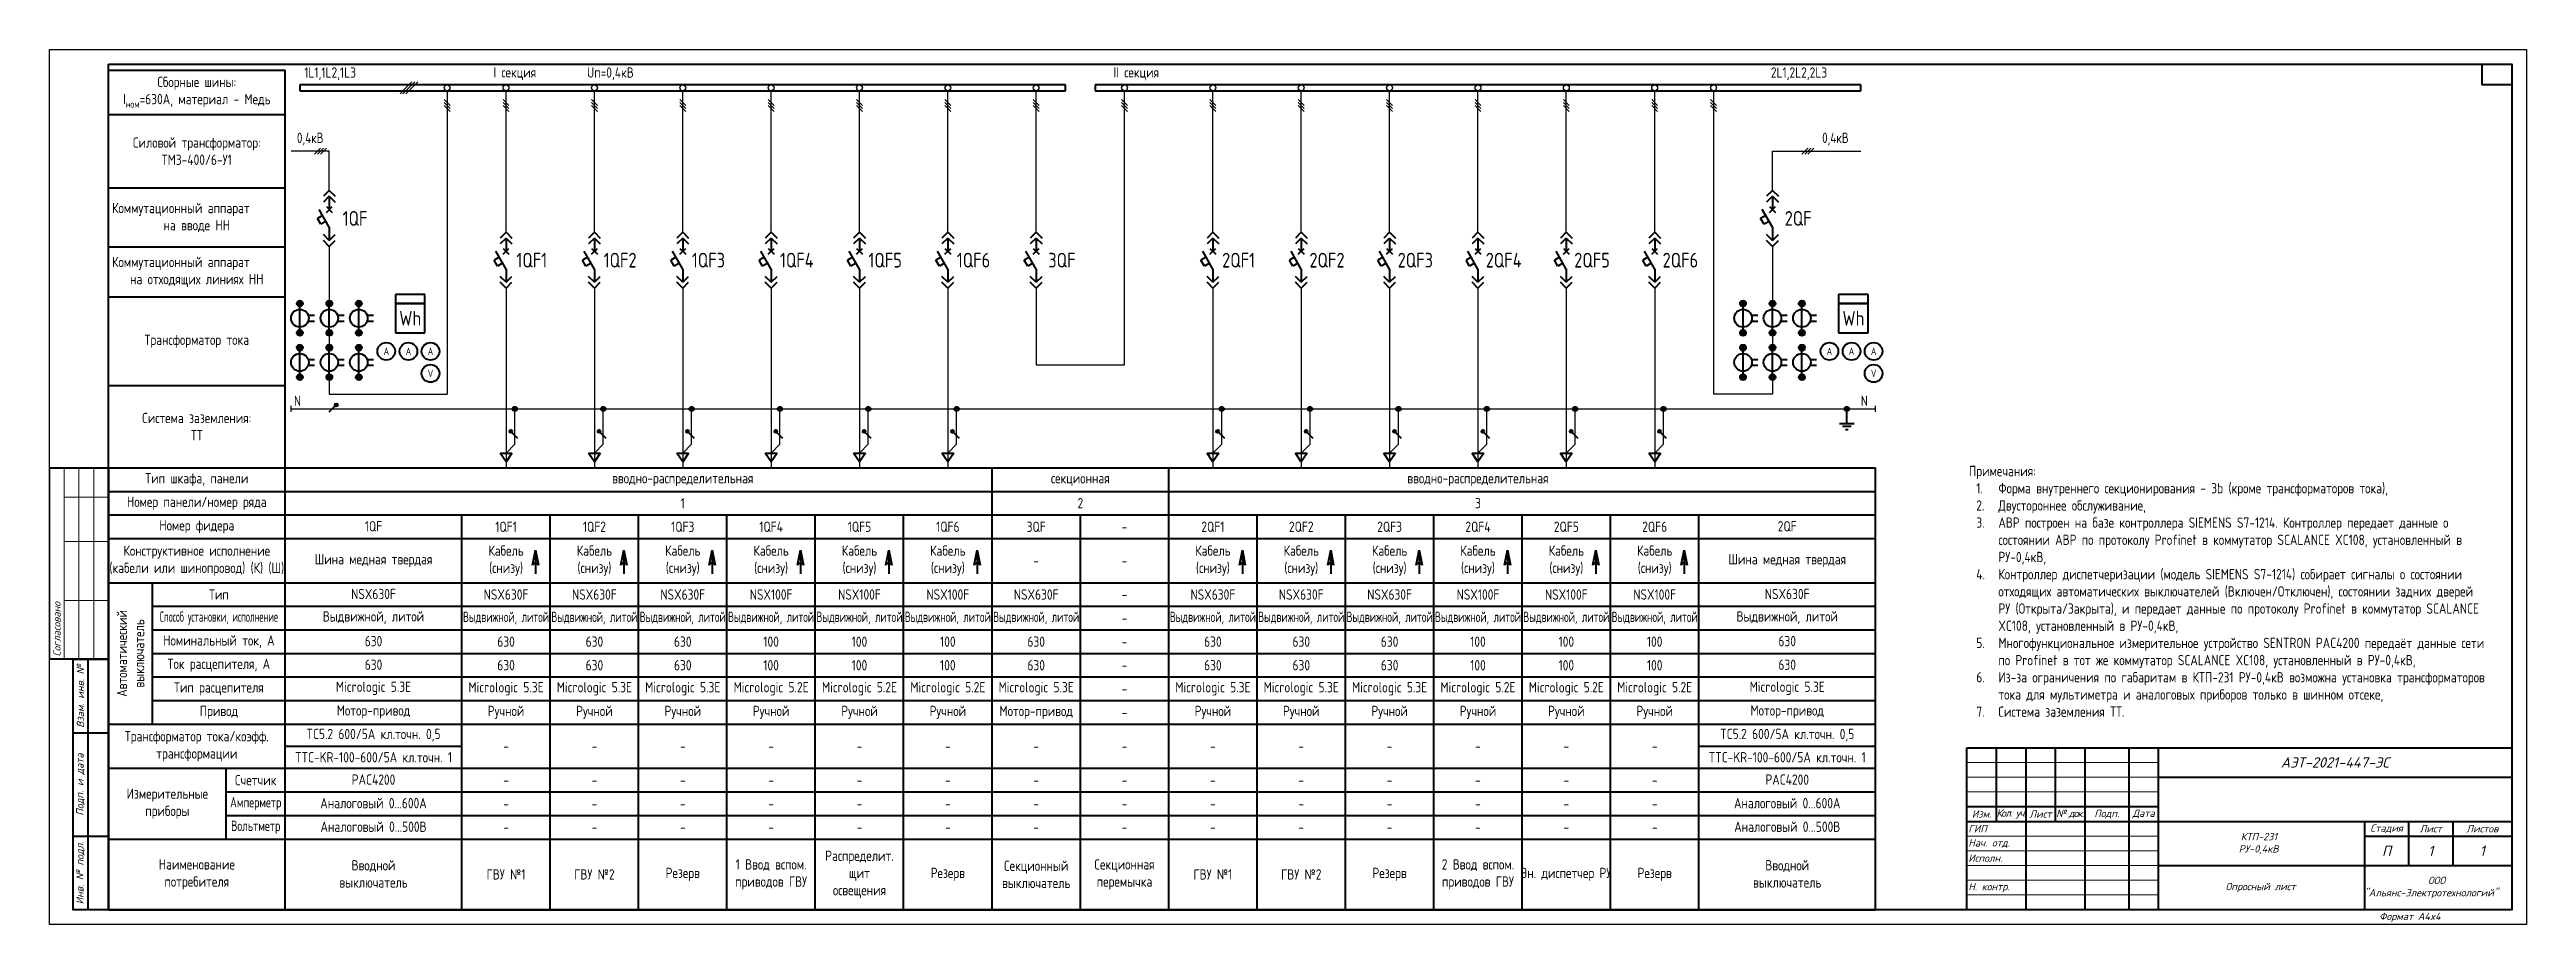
# Model space of a CAD drawing. Header units: millimetres. Extents: x 7660 to 8501, y 2214 to 2511.
import ezdxf
from ezdxf.enums import TextEntityAlignment as Align

# ---------------------------------------------------------------- set-up
doc = ezdxf.new("R2010")
doc.units = ezdxf.units.MM
doc.linetypes.add('K5LT_BASIC', pattern=[0])
doc.linetypes.add('K5LT_REINFORCED', pattern=[0])
doc.layers.add('0-рамка', color=7, linetype='Continuous')
doc.layers.add('Системный слой', color=7, linetype='Continuous')
doc.layers.add('Формат - толстая линия', color=7, linetype='Continuous', lineweight=50)
doc.layers.add('Формат - тонкая линия', color=7, linetype='Continuous', lineweight=20)
doc.styles.add('2.5', font='isocpeui.ttf', dxfattribs={"height": 2.5})
doc.styles.add('3.5', font='isocpeui.ttf', dxfattribs={"height": 3.5})
doc.styles.add('KTEXTSTYLE', font='GOST_AU.SHX', dxfattribs={"width": 0.96, "height": 5})
doc.styles.add('Гост А', font='', dxfattribs={"height": 2.5})
doc.styles.get('Гост А').set_extended_font_data('GOST type A')

msp = doc.modelspace()

# ---------------------------------------------------------------- texts
at = {"char_height": 2.5, "attachment_point": 5, "line_spacing_factor": 4, "style": 'Гост А'}
for s, insert in [('А', (7774.64, 2408.43)), ('А', (7782.14, 2408.43)), ('А', (7789.64, 2408.43)), ('А', (8264.64, 2408.43)), ('А', (8272.14, 2408.43)), ('А', (8279.64, 2408.43)), ('V', (7789.64, 2400.93)), ('V', (8279.64, 2400.93))]:
    msp.add_mtext_dynamic_manual_height_columns(s, width=17.4252, gutter_width=6.25, heights=[0], dxfattribs=dict(at, insert=insert))
at = {"layer": 'Системный слой', "color": 7, "char_height": 2.5}
for s, insert, attachment_point, style in [('{\\H1.4x;1L1,1L2,1L3}', (7755.56, 2502.67), 5, 'Гост А'), ('{\\H1.4x;I секция}', (7818.29, 2502.67), 5, 'Гост А'), ('{\\H1.4x;Uп=0,4кВ}', (7850.71, 2502.67), 5, 'Гост А'), ('{\\H1.4x;II секция}', (8029.29, 2502.67), 5, 'Гост А'), ('{\\H1.4x;2L1,2L2,2L3}', (8254.29, 2502.67), 5, 'Гост А'), ('\\H3.5;\\W0.965;\\Q15;\\Q0;0,4кВ', (7748.79, 2480.49), 5, 'Гост А'), ('\\H3.5;\\W0.965;\\Q15;\\Q0;0,4кВ', (8266.63, 2480.49), 5, 'Гост А'), ('{\\H2x;1QF}', (7764.02, 2453.56), 5, 'Гост А'), ('{\\H2x;2QF}', (8254.02, 2453.56), 5, 'Гост А'), ('{\\H2x;1QF1}', (7824.02, 2439.38), 5, 'Гост А'), ('{\\H2x;1QF2}', (7854.02, 2439.38), 5, 'Гост А'), ('{\\H2x;1QF3}', (7884.02, 2439.38), 5, 'Гост А'), ('{\\H2x;1QF4}', (7914.02, 2439.38), 5, 'Гост А'), ('{\\H2x;1QF5}', (7944.02, 2439.38), 5, 'Гост А'), ('{\\H2x;1QF6}', (7974.02, 2439.38), 5, 'Гост А'), ('{\\H2x;3QF}', (8004.02, 2439.38), 5, 'Гост А'), ('{\\H2x;2QF1}', (8064.02, 2439.38), 5, 'Гост А'), ('{\\H2x;2QF2}', (8094.02, 2439.38), 5, 'Гост А'), ('{\\H2x;2QF3}', (8124.02, 2439.38), 5, 'Гост А'), ('{\\H2x;2QF4}', (8154.02, 2439.38), 5, 'Гост А'), ('{\\H2x;2QF5}', (8184.02, 2439.38), 5, 'Гост А'), ('{\\H2x;2QF6}', (8214.02, 2439.38), 5, 'Гост А'), ('{\\H2x;Wh}', (7782.76, 2419.68), 5, 'Гост А'), ('{\\H2x;Wh}', (8272.76, 2419.68), 5, 'Гост А'), ('\\H3.5;\\W0.965;\\Q15;\\Q0;N', (7743.29, 2393.38), 1, 'KTEXTSTYLE'), ('\\H3.5;\\W0.965;\\Q15;\\Q0;N', (8275.29, 2393.38), 1, 'KTEXTSTYLE')]:
    msp.add_mtext(s, dxfattribs=dict(at, insert=insert, attachment_point=attachment_point, style=style))

# ---------------------------------------------------------------- blocks, each defined once
blk = doc.blocks.new('U0')
at = {"layer": 'Системный слой', "color": 150, "linetype": 'K5LT_BASIC', "lineweight": 60, "true_color": 0x0080ff}
for p, q in [((345, 285), (85, 285)), ((85, 285), (85, 283)), ((85, 283), (345, 283)), ((345, 283), (345, 285))]:
    blk.add_line(p, q, dxfattribs=at)
blk = doc.blocks.new('U1')
at = {"layer": 'Системный слой', "color": 150, "linetype": 'K5LT_BASIC', "lineweight": 60, "true_color": 0x0080ff}
for p, q in [((595, 285), (335, 285)), ((335, 285), (335, 283)), ((335, 283), (595, 283)), ((595, 283), (595, 285))]:
    blk.add_line(p, q, dxfattribs=at)
blk = doc.blocks.new('U6')
at = {"layer": 'Системный слой', "color": 150, "linetype": 'K5LT_BASIC', "lineweight": 60, "true_color": 0x0080ff}
for p, q in [((20, 290), (80, 290)), ((20, 240), (20, 290)), ((80, 275), (80, 290)), ((20, 275), (80, 275)), ((80, 240), (80, 275)), ((20, 250), (80, 250)), ((20, 225), (20, 240)), ((80, 225), (80, 240)), ((20, 230), (80, 230)), ((20, 116), (20, 225)), ((80, 213), (80, 225)), ((20, 213), (80, 213)), ((80, 155), (80, 213)), ((20, 183), (80, 183)), ((20, 155), (80, 155)), ((80, 139), (80, 155)), ((20, 147), (80, 147)), ((20, 139), (80, 139)), ((80, 131), (80, 139)), ((20, 131), (80, 131)), ((80, 116), (80, 131)), ((20, 116), (35, 116)), ((20, 68), (20, 116)), ((35, 116), (80, 116)), ((35, 68), (35, 116)), ((80, 100), (80, 116)), ((35, 108), (80, 108)), ((35, 100), (80, 100)), ((80, 92), (80, 100)), ((35, 92), (80, 92)), ((80, 84), (80, 92)), ((35, 84), (80, 84)), ((35, 76), (80, 76)), ((80, 68), (80, 84)), ((20, 53), (20, 68)), ((20, 68), (35, 68)), ((35, 68), (80, 68)), ((80, 53), (80, 68)), ((20, 29), (20, 53)), ((20, 53), (80, 53)), ((60, 29), (60, 53)), ((80, 29), (80, 53)), ((60, 45), (80, 45)), ((60, 37), (80, 37)), ((20, 29), (80, 29)), ((20, 5), (20, 29)), ((80, 5), (80, 29)), ((20, 5), (80, 5))]:
    blk.add_line(p, q, dxfattribs=at)
at = {"layer": 'Системный слой', "color": 7, "char_height": 2.5, "attachment_point": 5, "style": 'Гост А'}
for s, insert, width in [('\\A1;{\\H1.4x;Сборные шины:\\PI\\H0.7x;\\S^ ном;\\H1.42857x;=630А, материал - Медь}', (50, 282.5), 60), ('\\A1;{\\H1.4x;Силовой трансформатор:\\PТМЗ-400/6-У1}', (50, 262.5), 60), ('\\A1;{\\H1.4x;Коммутационный аппарат       на вводе НН}', (50, 240), 60), ('\\A1;{\\H1.4x;Коммутационный аппарат       на отходящих линиях НН}', (50, 221.5), 60), ('\\A1;{\\H1.4x;Трансформатор тока}', (50, 198), 60), ('\\A1;{\\H1.4x;Система заземления:\\PТТ}', (50, 169), 60), ('\\A1;{\\H1.4x;Тип шкафа, панели}', (50, 151), 60), ('\\A1;{\\H1.4x;Номер панели/номер ряда}', (50, 143), 60), ('\\A1;{\\H1.4x;Номер фидера}', (50, 135), 60), ('\\A1;{\\H1.4x;Конструктивное исполнение (кабели или шинопровод) (К) (Ш)}', (50, 123.5), 60), ('\\A1;{\\H1.4x;Тип}', (57.5, 112), 45), ('\\A1;{\\H1.4x;\\W0.75;Способ установки, исполнение}', (57.5, 104), 45), ('\\A1;{\\H1.4x;Номинальный ток, А}', (57.5, 96), 45), ('\\A1;{\\H1.4x;Ток расцепителя, А}', (57.5, 88), 45), ('\\A1;{\\H1.4x;Тип расцепителя}', (57.5, 80), 45), ('\\A1;{\\H1.4x;Привод}', (57.5, 72), 45), ('\\A1;{\\H1.4x;Трансформатор тока/коэфф. трансформации}', (50, 60.5), 60), ('\\A1;{\\H1.4x;Счетчик}', (70, 49), 20), ('\\A1;{\\H1.4x;Измерительные приборы}', (40, 41), 40), ('\\A1;{\\H1.4x;\\W0.9;Амперметр}', (70, 41), 20), ('\\A1;{\\H1.4x;\\W0.9;Вольтметр}', (70, 33), 20), ('\\A1;{\\H1.4x;Наименование\\Pпотребителя}', (50, 17), 45)]:
    blk.add_mtext(s, dxfattribs=dict(at, insert=insert, width=width))
at = {"layer": 'Системный слой', "color": 7, "insert": (27.5, 92), "char_height": 2.5, "width": 45, "attachment_point": 5, "rotation": 90, "style": 'Гост А'}
blk.add_mtext('\\A1;{\\H1.4x;Автоматический\\Pвыключатель}', dxfattribs=at)
blk = doc.blocks.new('U7')
at = {"layer": 'Системный слой', "color": 150, "linetype": 'K5LT_BASIC', "lineweight": 60, "true_color": 0x0080ff}
for p, q in [((300, 155), (360, 155)), ((300, 147), (300, 155)), ((360, 147), (360, 155)), ((300, 5), (300, 147)), ((300, 147), (360, 147)), ((360, 139), (360, 147)), ((300, 139), (360, 139)), ((330, 131), (330, 139)), ((360, 131), (360, 139)), ((300, 131), (360, 131)), ((330, 116), (330, 131)), ((360, 116), (360, 131)), ((300, 116), (360, 116)), ((330, 108), (330, 116)), ((360, 108), (360, 116)), ((300, 108), (360, 108)), ((330, 100), (330, 108)), ((360, 5), (360, 108)), ((300, 100), (360, 100)), ((330, 92), (330, 100)), ((300, 92), (360, 92)), ((330, 84), (330, 92)), ((300, 84), (360, 84)), ((300, 76), (330, 76)), ((330, 68), (330, 84)), ((330, 76), (360, 76)), ((300, 68), (360, 68)), ((330, 53), (330, 68)), ((300, 53), (360, 53)), ((330, 45), (330, 53)), ((300, 45), (360, 45)), ((330, 37), (330, 45)), ((300, 37), (360, 37)), ((330, 29), (330, 37)), ((300, 29), (360, 29)), ((330, 5), (330, 29)), ((300, 5), (360, 5))]:
    blk.add_line(p, q, dxfattribs=at)
at = {"layer": 'Системный слой', "color": 7, "char_height": 2.5, "width": 30, "attachment_point": 5, "style": 'Гост А'}
for s, insert in [('{\\H1.4x;секционная}', (330, 151)), ('{\\H1.4x;2}', (330, 143)), ('{\\H1.4x;3QF}', (315, 135)), ('{\\H1.4x;-}', (345, 135)), ('{\\H1.4x;-}', (315, 123.5)), ('{\\H1.4x;-}', (345, 123.5)), ('{\\H1.4x;NSX630F}', (315, 112)), ('{\\H1.4x;-}', (345, 112)), ('{\\H1.4x;\\W0.85;Выдвижной, литой}', (315, 104)), ('{\\H1.4x;-}', (345, 104)), ('{\\H1.4x;630}', (315, 96)), ('{\\H1.4x;-}', (345, 96)), ('{\\H1.4x;630}', (315, 88)), ('{\\H1.4x;-}', (345, 88)), ('{\\H1.4x;Micrologic 5.3E}', (315, 80)), ('{\\H1.4x;-}', (345, 80)), ('{\\H1.4x;Мотор-привод}', (315, 72)), ('{\\H1.4x;-}', (345, 72)), ('{\\H1.4x;-}', (315, 60.5)), ('{\\H1.4x;-}', (345, 60.5)), ('{\\H1.4x;-}', (315, 49)), ('{\\H1.4x;-}', (345, 49)), ('{\\H1.4x;-}', (315, 41)), ('{\\H1.4x;-}', (345, 41)), ('{\\H1.4x;-}', (315, 33)), ('{\\H1.4x;-}', (345, 33)), ('{\\H1.4x;Секционный выключатель}', (315, 17)), ('{\\H1.4x;Секционная перемычка}', (345, 17))]:
    blk.add_mtext(s, dxfattribs=dict(at, insert=insert))
blk = doc.blocks.new('U8')
at = {"layer": 'Системный слой', "color": 150, "linetype": 'K5LT_BASIC', "lineweight": 60, "true_color": 0x0080ff}
for p, q in [((120, 155), (300, 155)), ((300, 147), (300, 155)), ((120, 147), (300, 147)), ((300, 139), (300, 147)), ((120, 5), (120, 139)), ((120, 139), (150, 139)), ((150, 139), (300, 139)), ((150, 5), (150, 139)), ((180, 131), (180, 139)), ((210, 131), (210, 139)), ((240, 131), (240, 139)), ((270, 131), (270, 139)), ((300, 131), (300, 139)), ((120, 131), (150, 131)), ((150, 131), (300, 131)), ((180, 116), (180, 131)), ((210, 116), (210, 131)), ((240, 116), (240, 131)), ((270, 116), (270, 131)), ((300, 116), (300, 131)), ((120, 116), (150, 116)), ((150, 116), (300, 116)), ((180, 108), (180, 116)), ((210, 108), (210, 116)), ((240, 108), (240, 116)), ((270, 108), (270, 116)), ((300, 108), (300, 116)), ((120, 108), (150, 108)), ((150, 108), (300, 108)), ((180, 5), (180, 108)), ((210, 5), (210, 108)), ((240, 5), (240, 108)), ((270, 5), (270, 108)), ((300, 100), (300, 108)), ((120, 100), (150, 100)), ((150, 100), (180, 100)), ((180, 100), (210, 100)), ((210, 100), (240, 100)), ((240, 100), (270, 100)), ((270, 100), (300, 100)), ((300, 92), (300, 100)), ((120, 92), (150, 92)), ((150, 92), (180, 92)), ((180, 92), (210, 92)), ((210, 92), (240, 92)), ((240, 92), (270, 92)), ((270, 92), (300, 92)), ((300, 84), (300, 92)), ((120, 84), (150, 84)), ((120, 76), (150, 76)), ((150, 84), (180, 84)), ((150, 76), (180, 76)), ((180, 84), (210, 84)), ((180, 76), (210, 76)), ((210, 84), (240, 84)), ((210, 76), (240, 76)), ((240, 84), (270, 84)), ((240, 76), (270, 76)), ((270, 84), (300, 84)), ((270, 76), (300, 76)), ((300, 68), (300, 84)), ((120, 68), (150, 68)), ((150, 68), (180, 68)), ((180, 68), (210, 68)), ((210, 68), (240, 68)), ((240, 68), (270, 68)), ((270, 68), (300, 68)), ((300, 53), (300, 68)), ((120, 53), (150, 53)), ((150, 53), (180, 53)), ((180, 53), (210, 53)), ((210, 53), (240, 53)), ((240, 53), (270, 53)), ((270, 53), (300, 53)), ((300, 45), (300, 53)), ((120, 45), (150, 45)), ((150, 45), (180, 45)), ((180, 45), (210, 45)), ((210, 45), (240, 45)), ((240, 45), (270, 45)), ((270, 45), (300, 45)), ((300, 37), (300, 45)), ((120, 37), (150, 37)), ((150, 37), (180, 37)), ((180, 37), (210, 37)), ((210, 37), (240, 37)), ((240, 37), (270, 37)), ((270, 37), (300, 37)), ((300, 29), (300, 37)), ((120, 29), (150, 29)), ((150, 29), (180, 29)), ((180, 29), (210, 29)), ((210, 29), (240, 29)), ((240, 29), (270, 29)), ((270, 29), (300, 29)), ((300, 5), (300, 29)), ((120, 5), (150, 5)), ((150, 5), (300, 5))]:
    blk.add_line(p, q, dxfattribs=at)
at = {"layer": 'Системный слой', "color": 7, "char_height": 2.5, "width": 30, "attachment_point": 5, "style": 'Гост А'}
for s, insert in [('{\\H1.4x;вводно-распределительная}', (195, 151)), ('{\\H1.4x;1}', (195, 143)), ('{\\H1.4x;1QF1}', (135, 135)), ('{\\H1.4x;1QF2}', (165, 135)), ('{\\H1.4x;1QF3}', (195, 135)), ('{\\H1.4x;1QF4}', (225, 135)), ('{\\H1.4x;1QF5}', (255, 135)), ('{\\H1.4x;1QF6}', (285, 135)), ('{\\H1.4x;Кабель\\P(снизу)}', (135, 123.5)), ('{\\H1.4x;Кабель\\P(снизу)}', (165, 123.5)), ('{\\H1.4x;Кабель\\P(снизу)}', (195, 123.5)), ('{\\H1.4x;Кабель\\P(снизу)}', (225, 123.5)), ('{\\H1.4x;Кабель\\P(снизу)}', (255, 123.5)), ('{\\H1.4x;Кабель\\P(снизу)}', (285, 123.5)), ('{\\H1.4x;NSX630F}', (135, 112)), ('{\\H1.4x;NSX630F}', (165, 112)), ('{\\H1.4x;NSX630F}', (195, 112)), ('{\\H1.4x;NSX100F}', (225, 112)), ('{\\H1.4x;NSX100F}', (255, 112)), ('{\\H1.4x;NSX100F}', (285, 112)), ('{\\H1.4x;\\W0.85;Выдвижной, литой}', (135, 104)), ('{\\H1.4x;\\W0.85;Выдвижной, литой}', (165, 104)), ('{\\H1.4x;\\W0.85;Выдвижной, литой}', (195, 104)), ('{\\H1.4x;\\W0.85;Выдвижной, литой}', (225, 104)), ('{\\H1.4x;\\W0.85;Выдвижной, литой}', (255, 104)), ('{\\H1.4x;\\W0.85;Выдвижной, литой}', (285, 104)), ('{\\H1.4x;630}', (135, 96)), ('{\\H1.4x;630}', (165, 96)), ('{\\H1.4x;630}', (195, 96)), ('{\\H1.4x;\\W1;100}', (225, 96)), ('{\\H1.4x;\\W1;100}', (255, 96)), ('{\\H1.4x;\\W1;100}', (285, 96)), ('{\\H1.4x;630}', (135, 88)), ('{\\H1.4x;630}', (165, 88)), ('{\\H1.4x;630}', (195, 88)), ('{\\H1.4x;\\W1;100}', (225, 88)), ('{\\H1.4x;\\W1;100}', (255, 88)), ('{\\H1.4x;\\W1;100}', (285, 88)), ('{\\H1.4x;Micrologic 5.3E}', (135, 80)), ('{\\H1.4x;Micrologic 5.3E}', (165, 80)), ('{\\H1.4x;Micrologic 5.3E}', (195, 80)), ('{\\H1.4x;Micrologic 5.2E}', (225, 80)), ('{\\H1.4x;Micrologic 5.2E}', (255, 80)), ('{\\H1.4x;Micrologic 5.2E}', (285, 80)), ('{\\H1.4x;\\W1;Ручной}', (135, 72)), ('{\\H1.4x;\\W1;Ручной}', (165, 72)), ('{\\H1.4x;\\W1;Ручной}', (195, 72)), ('{\\H1.4x;\\W1;Ручной}', (225, 72)), ('{\\H1.4x;\\W1;Ручной}', (255, 72)), ('{\\H1.4x;\\W1;Ручной}', (285, 72)), ('{\\H1.4x;\\W1;-}', (135, 60.5)), ('{\\H1.4x;\\W1;-}', (165, 60.5)), ('{\\H1.4x;\\W1;-}', (195, 60.5)), ('{\\H1.4x;\\W1;-}', (225, 60.5)), ('{\\H1.4x;\\W1;-}', (255, 60.5)), ('{\\H1.4x;\\W1;-}', (285, 60.5)), ('{\\H1.4x;\\W1;-}', (135, 49)), ('{\\H1.4x;\\W1;-}', (165, 49)), ('{\\H1.4x;\\W1;-}', (195, 49)), ('{\\H1.4x;\\W1;-}', (225, 49)), ('{\\H1.4x;\\W1;-}', (255, 49)), ('{\\H1.4x;\\W1;-}', (285, 49)), ('{\\H1.4x;\\W1;-}', (135, 41)), ('{\\H1.4x;\\W1;-}', (165, 41)), ('{\\H1.4x;\\W1;-}', (195, 41)), ('{\\H1.4x;\\W1;-}', (225, 41)), ('{\\H1.4x;\\W1;-}', (255, 41)), ('{\\H1.4x;\\W1;-}', (285, 41)), ('{\\H1.4x;\\W1;-}', (135, 33)), ('{\\H1.4x;\\W1;-}', (165, 33)), ('{\\H1.4x;\\W1;-}', (195, 33)), ('{\\H1.4x;\\W1;-}', (225, 33)), ('{\\H1.4x;\\W1;-}', (255, 33)), ('{\\H1.4x;\\W1;-}', (285, 33)), ('{\\H1.4x;ГВУ №1}', (135, 17)), ('{\\H1.4x;ГВУ №2}', (165, 17)), ('{\\H1.4x;Резерв}', (195, 17)), ('{\\H1.4x;1 Ввод вспом. приводов ГВУ}', (225, 17)), ('{\\H1.4x;Распределит. щит \\Pосвещения}', (255, 17)), ('{\\H1.4x;Резерв}', (285, 17))]:
    blk.add_mtext(s, dxfattribs=dict(at, insert=insert))
blk = doc.blocks.new('U9')
at = {"layer": 'Системный слой', "color": 150, "linetype": 'K5LT_BASIC', "lineweight": 60, "true_color": 0x0080ff}
for p, q in [((80, 155), (140, 155)), ((80, 53), (80, 155)), ((80, 147), (140, 147)), ((80, 139), (140, 139)), ((140, 53), (140, 139)), ((80, 131), (140, 131)), ((80, 116), (140, 116)), ((80, 108), (140, 108)), ((80, 100), (140, 100)), ((80, 92), (140, 92)), ((80, 84), (140, 84)), ((80, 76), (140, 76)), ((80, 68), (140, 68)), ((80, 60.5), (140, 60.5)), ((80, 53), (140, 53)), ((80, 37), (80, 53)), ((140, 37), (140, 53)), ((80, 45), (140, 45)), ((80, 29), (80, 37)), ((80, 37), (140, 37)), ((140, 29), (140, 37)), ((80, 5), (80, 29)), ((80, 29), (140, 29)), ((140, 5), (140, 29)), ((80, 5), (140, 5))]:
    blk.add_line(p, q, dxfattribs=at)
at = {"layer": 'Системный слой', "color": 7, "char_height": 2.5, "width": 60, "attachment_point": 5, "style": 'Гост А'}
for s, insert in [('{\\H1.4x;1QF}', (110, 135.17)), ('{\\H1.4x;Шина медная твердая}', (110, 123.5)), ('{\\H1.4x;NSX630F}', (110, 112.17)), ('{\\H1.4x;Выдвижной, литой}', (110, 104.17)), ('{\\H1.4x;630}', (110, 96.17)), ('{\\H1.4x;630}', (110, 88.17)), ('{\\H1.4x;Micrologic 5.3E}', (110, 80.17)), ('{\\H1.4x;Мотор-привод}', (110, 72.17)), ('{\\H1.4x;TC5.2 600/5A кл.точн. 0,5}', (110, 64.25)), ('{\\H1.4x;TTC-KR-100-600/5A кл.точн. 1}', (110, 56.75)), ('{\\H1.4x;PAC4200}', (110, 49.17)), ('{\\H1.4x;Аналоговый 0...600А}', (110, 41.17)), ('{\\H1.4x;Аналоговый 0...500В}', (110, 33.17)), ('{\\H1.4x;Вводной\\Pвыключатель}', (110, 17.17))]:
    blk.add_mtext(s, dxfattribs=dict(at, insert=insert))
blk = doc.blocks.new('U15')
at = {"layer": 'Системный слой', "true_color": 0x0000ff}
blk.add_hatch(color=5, dxfattribs=at).paths.add_polyline_path([(96, 200), (95.71, 200.71), (95, 201), (94.29, 200.71), (94, 200), (94.29, 199.29), (95, 199), (95.71, 199.29)])
at = {"layer": 'Системный слой', "color": 150, "linetype": 'K5LT_BASIC', "lineweight": 60, "true_color": 0x0080ff}
blk.add_circle((95, 200), 1, dxfattribs=at)
blk = doc.blocks.new('U16')
at = {"layer": 'Системный слой', "true_color": 0x0000ff}
blk.add_hatch(color=5, dxfattribs=at).paths.add_polyline_path([(96, 210), (95.71, 210.71), (95, 211), (94.29, 210.71), (94, 210), (94.29, 209.29), (95, 209), (95.71, 209.29)])
at = {"layer": 'Системный слой', "color": 150, "linetype": 'K5LT_BASIC', "lineweight": 60, "true_color": 0x0080ff}
blk.add_circle((95, 210), 1, dxfattribs=at)
blk = doc.blocks.new('U14')
at = {"layer": 'Системный слой', "color": 150, "linetype": 'K5LT_BASIC', "lineweight": 60, "true_color": 0x0080ff}
for p, q in [((95, 200), (95, 210)), ((97.83, 206), (100, 206)), ((97.83, 204), (100, 204))]:
    blk.add_line(p, q, dxfattribs=at)
blk.add_circle((95, 205), 3, dxfattribs=at)
at = {"layer": 'Системный слой'}
for name in ['U16', 'U15']:
    blk.add_blockref(name, (0, 0), dxfattribs=at)
blk = doc.blocks.new('U18')
at = {"layer": 'Системный слой', "true_color": 0x0000ff}
blk.add_hatch(color=5, dxfattribs=at).paths.add_polyline_path([(86, 200), (85.71, 200.71), (85, 201), (84.29, 200.71), (84, 200), (84.29, 199.29), (85, 199), (85.71, 199.29)])
at = {"layer": 'Системный слой', "color": 150, "linetype": 'K5LT_BASIC', "lineweight": 60, "true_color": 0x0080ff}
blk.add_circle((85, 200), 1, dxfattribs=at)
blk = doc.blocks.new('U19')
at = {"layer": 'Системный слой', "true_color": 0x0000ff}
blk.add_hatch(color=5, dxfattribs=at).paths.add_polyline_path([(86, 210), (85.71, 210.71), (85, 211), (84.29, 210.71), (84, 210), (84.29, 209.29), (85, 209), (85.71, 209.29)])
at = {"layer": 'Системный слой', "color": 150, "linetype": 'K5LT_BASIC', "lineweight": 60, "true_color": 0x0080ff}
blk.add_circle((85, 210), 1, dxfattribs=at)
blk = doc.blocks.new('U17')
at = {"layer": 'Системный слой', "color": 150, "linetype": 'K5LT_BASIC', "lineweight": 60, "true_color": 0x0080ff}
for p, q in [((85, 200), (85, 210)), ((87.83, 206), (90, 206)), ((87.83, 204), (90, 204))]:
    blk.add_line(p, q, dxfattribs=at)
blk.add_circle((85, 205), 3, dxfattribs=at)
at = {"layer": 'Системный слой'}
for name in ['U19', 'U18']:
    blk.add_blockref(name, (0, 0), dxfattribs=at)
blk = doc.blocks.new('U21')
at = {"layer": 'Системный слой', "true_color": 0x0000ff}
blk.add_hatch(color=5, dxfattribs=at).paths.add_polyline_path([(106, 200), (105.71, 200.71), (105, 201), (104.29, 200.71), (104, 200), (104.29, 199.29), (105, 199), (105.71, 199.29)])
at = {"layer": 'Системный слой', "color": 150, "linetype": 'K5LT_BASIC', "lineweight": 60, "true_color": 0x0080ff}
blk.add_circle((105, 200), 1, dxfattribs=at)
blk = doc.blocks.new('U22')
at = {"layer": 'Системный слой', "true_color": 0x0000ff}
blk.add_hatch(color=5, dxfattribs=at).paths.add_polyline_path([(106, 210), (105.71, 210.71), (105, 211), (104.29, 210.71), (104, 210), (104.29, 209.29), (105, 209), (105.71, 209.29)])
at = {"layer": 'Системный слой', "color": 150, "linetype": 'K5LT_BASIC', "lineweight": 60, "true_color": 0x0080ff}
blk.add_circle((105, 210), 1, dxfattribs=at)
blk = doc.blocks.new('U20')
at = {"layer": 'Системный слой', "color": 150, "linetype": 'K5LT_BASIC', "lineweight": 60, "true_color": 0x0080ff}
for p, q in [((105, 200), (105, 210)), ((107.83, 206), (110, 206)), ((107.83, 204), (110, 204))]:
    blk.add_line(p, q, dxfattribs=at)
blk.add_circle((105, 205), 3, dxfattribs=at)
at = {"layer": 'Системный слой'}
for name in ['U22', 'U21']:
    blk.add_blockref(name, (0, 0), dxfattribs=at)
blk = doc.blocks.new('U23')
at = {"layer": 'Системный слой', "true_color": 0x0000ff}
blk.add_hatch(color=5, dxfattribs=at).paths.add_polyline_path([(97.85, 176.53), (97.82, 176.15), (97.53, 175.9), (97.15, 175.92), (96.9, 176.21), (96.92, 176.6), (97.21, 176.85), (97.6, 176.82)])
at = {"layer": 'Системный слой', "color": 150, "linetype": 'K5LT_BASIC', "lineweight": 60, "true_color": 0x0080ff}
blk.add_line((95, 174), (97.37, 176.37), dxfattribs=at)
blk.add_circle((97.37, 176.37), 0.5, dxfattribs=at)
blk = doc.blocks.new('U24')
at = {"layer": 'Системный слой', "color": 150, "linetype": 'K5LT_BASIC', "lineweight": 60, "true_color": 0x0080ff}
for p, q in [((135, 222.5), (131.54, 228.5)), ((134, 229.5), (136, 227.5)), ((134, 227.5), (136, 229.5)), ((135, 233), (135, 228.5)), ((132.69, 226.5), (130.96, 225.5)), ((132.12, 223.5), (130.96, 225.5)), ((133.85, 224.5), (132.12, 223.5)), ((135, 222.5), (135, 218))]:
    blk.add_line(p, q, dxfattribs=at)
blk = doc.blocks.new('U25')
at = {"layer": 'Системный слой', "color": 150, "linetype": 'K5LT_BASIC', "lineweight": 60, "true_color": 0x0080ff}
for p, q in [((135, 157), (133, 160)), ((133, 160), (137, 160)), ((137, 160), (135, 157))]:
    blk.add_line(p, q, dxfattribs=at)
blk = doc.blocks.new('U26')
at = {"layer": 'Системный слой', "true_color": 0x0000ff}
blk.add_hatch(color=5, dxfattribs=at).paths.add_polyline_path([(138.75, 175), (138.53, 175.53), (138, 175.75), (137.47, 175.53), (137.25, 175), (137.47, 174.47), (138, 174.25), (138.53, 174.47)])
at = {"layer": 'Системный слой', "color": 150, "linetype": 'K5LT_BASIC', "lineweight": 60, "true_color": 0x0080ff}
blk.add_circle((138, 175), 0.75, dxfattribs=at)
blk = doc.blocks.new('U27')
at = {"layer": 'Системный слой', "true_color": 0x0000ff}
blk.add_hatch(color=5, dxfattribs=at).paths.add_polyline_path([(136.15, 167.53), (136.4, 167.82), (136.79, 167.85), (137.08, 167.6), (137.1, 167.21), (136.85, 166.92), (136.47, 166.9), (136.18, 167.15)])
at = {"layer": 'Системный слой', "color": 150, "linetype": 'K5LT_BASIC', "lineweight": 60, "true_color": 0x0080ff}
blk.add_line((139, 165), (136.63, 167.37), dxfattribs=at)
blk.add_circle((136.63, 167.37), 0.5, dxfattribs=at)
blk = doc.blocks.new('U28')
at = {"layer": 'Системный слой', "color": 150, "linetype": 'K5LT_BASIC', "lineweight": 60, "true_color": 0x0080ff}
for p, q in [((165, 222.5), (161.54, 228.5)), ((164, 229.5), (166, 227.5)), ((164, 227.5), (166, 229.5)), ((165, 233), (165, 228.5)), ((162.69, 226.5), (160.96, 225.5)), ((162.12, 223.5), (160.96, 225.5)), ((163.85, 224.5), (162.12, 223.5)), ((165, 222.5), (165, 218))]:
    blk.add_line(p, q, dxfattribs=at)
blk = doc.blocks.new('U29')
at = {"layer": 'Системный слой', "color": 150, "linetype": 'K5LT_BASIC', "lineweight": 60, "true_color": 0x0080ff}
for p, q in [((165, 157), (163, 160)), ((163, 160), (167, 160)), ((167, 160), (165, 157))]:
    blk.add_line(p, q, dxfattribs=at)
blk = doc.blocks.new('U30')
at = {"layer": 'Системный слой', "true_color": 0x0000ff}
blk.add_hatch(color=5, dxfattribs=at).paths.add_polyline_path([(168.75, 175), (168.53, 175.53), (168, 175.75), (167.47, 175.53), (167.25, 175), (167.47, 174.47), (168, 174.25), (168.53, 174.47)])
at = {"layer": 'Системный слой', "color": 150, "linetype": 'K5LT_BASIC', "lineweight": 60, "true_color": 0x0080ff}
blk.add_circle((168, 175), 0.75, dxfattribs=at)
blk = doc.blocks.new('U31')
at = {"layer": 'Системный слой', "color": 150, "linetype": 'K5LT_BASIC', "lineweight": 60, "true_color": 0x0080ff}
for p, q in [((195, 222.5), (191.54, 228.5)), ((194, 229.5), (196, 227.5)), ((194, 227.5), (196, 229.5)), ((195, 233), (195, 228.5)), ((192.69, 226.5), (190.96, 225.5)), ((192.12, 223.5), (190.96, 225.5)), ((193.85, 224.5), (192.12, 223.5)), ((195, 222.5), (195, 218))]:
    blk.add_line(p, q, dxfattribs=at)
blk = doc.blocks.new('U32')
at = {"layer": 'Системный слой', "color": 150, "linetype": 'K5LT_BASIC', "lineweight": 60, "true_color": 0x0080ff}
for p, q in [((195, 157), (193, 160)), ((193, 160), (197, 160)), ((197, 160), (195, 157))]:
    blk.add_line(p, q, dxfattribs=at)
blk = doc.blocks.new('U33')
at = {"layer": 'Системный слой', "true_color": 0x0000ff}
blk.add_hatch(color=5, dxfattribs=at).paths.add_polyline_path([(198.75, 175), (198.53, 175.53), (198, 175.75), (197.47, 175.53), (197.25, 175), (197.47, 174.47), (198, 174.25), (198.53, 174.47)])
at = {"layer": 'Системный слой', "color": 150, "linetype": 'K5LT_BASIC', "lineweight": 60, "true_color": 0x0080ff}
blk.add_circle((198, 175), 0.75, dxfattribs=at)
blk = doc.blocks.new('U34')
at = {"layer": 'Системный слой', "color": 150, "linetype": 'K5LT_BASIC', "lineweight": 60, "true_color": 0x0080ff}
for p, q in [((225, 222.5), (221.54, 228.5)), ((224, 229.5), (226, 227.5)), ((224, 227.5), (226, 229.5)), ((225, 233), (225, 228.5)), ((222.69, 226.5), (220.96, 225.5)), ((222.12, 223.5), (220.96, 225.5)), ((223.85, 224.5), (222.12, 223.5)), ((225, 222.5), (225, 218))]:
    blk.add_line(p, q, dxfattribs=at)
blk = doc.blocks.new('U35')
at = {"layer": 'Системный слой', "color": 150, "linetype": 'K5LT_BASIC', "lineweight": 60, "true_color": 0x0080ff}
for p, q in [((225, 157), (223, 160)), ((223, 160), (227, 160)), ((227, 160), (225, 157))]:
    blk.add_line(p, q, dxfattribs=at)
blk = doc.blocks.new('U36')
at = {"layer": 'Системный слой', "true_color": 0x0000ff}
blk.add_hatch(color=5, dxfattribs=at).paths.add_polyline_path([(228.75, 175), (228.53, 175.53), (228, 175.75), (227.47, 175.53), (227.25, 175), (227.47, 174.47), (228, 174.25), (228.53, 174.47)])
at = {"layer": 'Системный слой', "color": 150, "linetype": 'K5LT_BASIC', "lineweight": 60, "true_color": 0x0080ff}
blk.add_circle((228, 175), 0.75, dxfattribs=at)
blk = doc.blocks.new('U37')
at = {"layer": 'Системный слой', "color": 150, "linetype": 'K5LT_BASIC', "lineweight": 60, "true_color": 0x0080ff}
for p, q in [((255, 222.5), (251.54, 228.5)), ((254, 229.5), (256, 227.5)), ((254, 227.5), (256, 229.5)), ((255, 233), (255, 228.5)), ((252.69, 226.5), (250.96, 225.5)), ((252.12, 223.5), (250.96, 225.5)), ((253.85, 224.5), (252.12, 223.5)), ((255, 222.5), (255, 218))]:
    blk.add_line(p, q, dxfattribs=at)
blk = doc.blocks.new('U38')
at = {"layer": 'Системный слой', "color": 150, "linetype": 'K5LT_BASIC', "lineweight": 60, "true_color": 0x0080ff}
for p, q in [((255, 157), (253, 160)), ((253, 160), (257, 160)), ((257, 160), (255, 157))]:
    blk.add_line(p, q, dxfattribs=at)
blk = doc.blocks.new('U39')
at = {"layer": 'Системный слой', "true_color": 0x0000ff}
blk.add_hatch(color=5, dxfattribs=at).paths.add_polyline_path([(258.75, 175), (258.53, 175.53), (258, 175.75), (257.47, 175.53), (257.25, 175), (257.47, 174.47), (258, 174.25), (258.53, 174.47)])
at = {"layer": 'Системный слой', "color": 150, "linetype": 'K5LT_BASIC', "lineweight": 60, "true_color": 0x0080ff}
blk.add_circle((258, 175), 0.75, dxfattribs=at)
blk = doc.blocks.new('U40')
at = {"layer": 'Системный слой', "color": 150, "linetype": 'K5LT_BASIC', "lineweight": 60, "true_color": 0x0080ff}
for p, q in [((285, 222.5), (281.54, 228.5)), ((284, 229.5), (286, 227.5)), ((284, 227.5), (286, 229.5)), ((285, 233), (285, 228.5)), ((282.69, 226.5), (280.96, 225.5)), ((282.12, 223.5), (280.96, 225.5)), ((283.85, 224.5), (282.12, 223.5)), ((285, 222.5), (285, 218))]:
    blk.add_line(p, q, dxfattribs=at)
blk = doc.blocks.new('U41')
at = {"layer": 'Системный слой', "color": 150, "linetype": 'K5LT_BASIC', "lineweight": 60, "true_color": 0x0080ff}
for p, q in [((285, 157), (283, 160)), ((283, 160), (287, 160)), ((287, 160), (285, 157))]:
    blk.add_line(p, q, dxfattribs=at)
blk = doc.blocks.new('U42')
at = {"layer": 'Системный слой', "true_color": 0x0000ff}
blk.add_hatch(color=5, dxfattribs=at).paths.add_polyline_path([(288.75, 175), (288.53, 175.53), (288, 175.75), (287.47, 175.53), (287.25, 175), (287.47, 174.47), (288, 174.25), (288.53, 174.47)])
at = {"layer": 'Системный слой', "color": 150, "linetype": 'K5LT_BASIC', "lineweight": 60, "true_color": 0x0080ff}
blk.add_circle((288, 175), 0.75, dxfattribs=at)
blk = doc.blocks.new('U43')
at = {"layer": 'Системный слой', "true_color": 0x0000ff}
blk.add_hatch(color=5, dxfattribs=at).paths.add_polyline_path([(166.15, 167.53), (166.4, 167.82), (166.79, 167.85), (167.08, 167.6), (167.1, 167.21), (166.85, 166.92), (166.47, 166.9), (166.18, 167.15)])
at = {"layer": 'Системный слой', "color": 150, "linetype": 'K5LT_BASIC', "lineweight": 60, "true_color": 0x0080ff}
blk.add_line((169, 165), (166.63, 167.37), dxfattribs=at)
blk.add_circle((166.63, 167.37), 0.5, dxfattribs=at)
blk = doc.blocks.new('U44')
at = {"layer": 'Системный слой', "true_color": 0x0000ff}
blk.add_hatch(color=5, dxfattribs=at).paths.add_polyline_path([(196.15, 167.53), (196.4, 167.82), (196.79, 167.85), (197.08, 167.6), (197.1, 167.21), (196.85, 166.92), (196.47, 166.9), (196.18, 167.15)])
at = {"layer": 'Системный слой', "color": 150, "linetype": 'K5LT_BASIC', "lineweight": 60, "true_color": 0x0080ff}
blk.add_line((199, 165), (196.63, 167.37), dxfattribs=at)
blk.add_circle((196.63, 167.37), 0.5, dxfattribs=at)
blk = doc.blocks.new('U45')
at = {"layer": 'Системный слой', "true_color": 0x0000ff}
blk.add_hatch(color=5, dxfattribs=at).paths.add_polyline_path([(226.15, 167.53), (226.4, 167.82), (226.79, 167.85), (227.08, 167.6), (227.1, 167.21), (226.85, 166.92), (226.47, 166.9), (226.18, 167.15)])
at = {"layer": 'Системный слой', "color": 150, "linetype": 'K5LT_BASIC', "lineweight": 60, "true_color": 0x0080ff}
blk.add_line((229, 165), (226.63, 167.37), dxfattribs=at)
blk.add_circle((226.63, 167.37), 0.5, dxfattribs=at)
blk = doc.blocks.new('U46')
at = {"layer": 'Системный слой', "true_color": 0x0000ff}
blk.add_hatch(color=5, dxfattribs=at).paths.add_polyline_path([(256.15, 167.53), (256.4, 167.82), (256.79, 167.85), (257.08, 167.6), (257.1, 167.21), (256.85, 166.92), (256.47, 166.9), (256.18, 167.15)])
at = {"layer": 'Системный слой', "color": 150, "linetype": 'K5LT_BASIC', "lineweight": 60, "true_color": 0x0080ff}
blk.add_line((259, 165), (256.63, 167.37), dxfattribs=at)
blk.add_circle((256.63, 167.37), 0.5, dxfattribs=at)
blk = doc.blocks.new('U47')
at = {"layer": 'Системный слой', "true_color": 0x0000ff}
blk.add_hatch(color=5, dxfattribs=at).paths.add_polyline_path([(286.15, 167.53), (286.4, 167.82), (286.79, 167.85), (287.08, 167.6), (287.1, 167.21), (286.85, 166.92), (286.47, 166.9), (286.18, 167.15)])
at = {"layer": 'Системный слой', "color": 150, "linetype": 'K5LT_BASIC', "lineweight": 60, "true_color": 0x0080ff}
blk.add_line((289, 165), (286.63, 167.37), dxfattribs=at)
blk.add_circle((286.63, 167.37), 0.5, dxfattribs=at)
blk = doc.blocks.new('U48')
at = {"layer": 'Системный слой', "color": 150, "linetype": 'K5LT_BASIC', "lineweight": 60, "true_color": 0x0080ff}
for p, q in [((315, 235), (313, 233)), ((315, 233), (313, 231)), ((315, 235), (317, 233)), ((315, 233), (317, 231))]:
    blk.add_line(p, q, dxfattribs=at)
blk = doc.blocks.new('U49')
at = {"layer": 'Системный слой', "color": 150, "linetype": 'K5LT_BASIC', "lineweight": 60, "true_color": 0x0080ff}
for p, q in [((315, 218), (313, 220)), ((315, 218), (317, 220)), ((315, 216), (313, 218)), ((315, 216), (317, 218))]:
    blk.add_line(p, q, dxfattribs=at)
blk = doc.blocks.new('U50')
at = {"layer": 'Системный слой', "color": 150, "linetype": 'K5LT_BASIC', "lineweight": 60, "true_color": 0x0080ff}
for p, q in [((315, 222.5), (311.54, 228.5)), ((314, 229.5), (316, 227.5)), ((314, 227.5), (316, 229.5)), ((315, 233), (315, 228.5)), ((312.69, 226.5), (310.96, 225.5)), ((312.12, 223.5), (310.96, 225.5)), ((313.85, 224.5), (312.12, 223.5)), ((315, 222.5), (315, 218))]:
    blk.add_line(p, q, dxfattribs=at)
blk = doc.blocks.new('U51')
at = {"layer": 'Системный слой', "color": 150, "linetype": 'K5LT_BASIC', "lineweight": 60, "true_color": 0x0080ff}
for p, q in [((375, 222.5), (371.54, 228.5)), ((374, 229.5), (376, 227.5)), ((374, 227.5), (376, 229.5)), ((375, 233), (375, 228.5)), ((372.69, 226.5), (370.96, 225.5)), ((372.12, 223.5), (370.96, 225.5)), ((373.85, 224.5), (372.12, 223.5)), ((375, 222.5), (375, 218))]:
    blk.add_line(p, q, dxfattribs=at)
blk = doc.blocks.new('U52')
at = {"layer": 'Системный слой', "color": 150, "linetype": 'K5LT_BASIC', "lineweight": 60, "true_color": 0x0080ff}
for p, q in [((375, 157), (373, 160)), ((373, 160), (377, 160)), ((377, 160), (375, 157))]:
    blk.add_line(p, q, dxfattribs=at)
blk = doc.blocks.new('U53')
at = {"layer": 'Системный слой', "true_color": 0x0000ff}
blk.add_hatch(color=5, dxfattribs=at).paths.add_polyline_path([(378.75, 175), (378.53, 175.53), (378, 175.75), (377.47, 175.53), (377.25, 175), (377.47, 174.47), (378, 174.25), (378.53, 174.47)])
at = {"layer": 'Системный слой', "color": 150, "linetype": 'K5LT_BASIC', "lineweight": 60, "true_color": 0x0080ff}
blk.add_circle((378, 175), 0.75, dxfattribs=at)
blk = doc.blocks.new('U54')
at = {"layer": 'Системный слой', "true_color": 0x0000ff}
blk.add_hatch(color=5, dxfattribs=at).paths.add_polyline_path([(376.15, 167.53), (376.4, 167.82), (376.79, 167.85), (377.08, 167.6), (377.1, 167.21), (376.85, 166.92), (376.47, 166.9), (376.18, 167.15)])
at = {"layer": 'Системный слой', "color": 150, "linetype": 'K5LT_BASIC', "lineweight": 60, "true_color": 0x0080ff}
blk.add_line((379, 165), (376.63, 167.37), dxfattribs=at)
blk.add_circle((376.63, 167.37), 0.5, dxfattribs=at)
blk = doc.blocks.new('U55')
at = {"layer": 'Системный слой', "color": 150, "linetype": 'K5LT_BASIC', "lineweight": 60, "true_color": 0x0080ff}
for p, q in [((405, 222.5), (401.54, 228.5)), ((404, 229.5), (406, 227.5)), ((404, 227.5), (406, 229.5)), ((405, 233), (405, 228.5)), ((402.69, 226.5), (400.96, 225.5)), ((402.12, 223.5), (400.96, 225.5)), ((403.85, 224.5), (402.12, 223.5)), ((405, 222.5), (405, 218))]:
    blk.add_line(p, q, dxfattribs=at)
blk = doc.blocks.new('U56')
at = {"layer": 'Системный слой', "color": 150, "linetype": 'K5LT_BASIC', "lineweight": 60, "true_color": 0x0080ff}
for p, q in [((405, 157), (403, 160)), ((403, 160), (407, 160)), ((407, 160), (405, 157))]:
    blk.add_line(p, q, dxfattribs=at)
blk = doc.blocks.new('U57')
at = {"layer": 'Системный слой', "true_color": 0x0000ff}
blk.add_hatch(color=5, dxfattribs=at).paths.add_polyline_path([(408.75, 175), (408.53, 175.53), (408, 175.75), (407.47, 175.53), (407.25, 175), (407.47, 174.47), (408, 174.25), (408.53, 174.47)])
at = {"layer": 'Системный слой', "color": 150, "linetype": 'K5LT_BASIC', "lineweight": 60, "true_color": 0x0080ff}
blk.add_circle((408, 175), 0.75, dxfattribs=at)
blk = doc.blocks.new('U58')
at = {"layer": 'Системный слой', "true_color": 0x0000ff}
blk.add_hatch(color=5, dxfattribs=at).paths.add_polyline_path([(406.15, 167.53), (406.4, 167.82), (406.79, 167.85), (407.08, 167.6), (407.1, 167.21), (406.85, 166.92), (406.47, 166.9), (406.18, 167.15)])
at = {"layer": 'Системный слой', "color": 150, "linetype": 'K5LT_BASIC', "lineweight": 60, "true_color": 0x0080ff}
blk.add_line((409, 165), (406.63, 167.37), dxfattribs=at)
blk.add_circle((406.63, 167.37), 0.5, dxfattribs=at)
blk = doc.blocks.new('U59')
at = {"layer": 'Системный слой', "color": 150, "linetype": 'K5LT_BASIC', "lineweight": 60, "true_color": 0x0080ff}
for p, q in [((435, 222.5), (431.54, 228.5)), ((434, 229.5), (436, 227.5)), ((434, 227.5), (436, 229.5)), ((435, 233), (435, 228.5)), ((432.69, 226.5), (430.96, 225.5)), ((432.12, 223.5), (430.96, 225.5)), ((433.85, 224.5), (432.12, 223.5)), ((435, 222.5), (435, 218))]:
    blk.add_line(p, q, dxfattribs=at)
blk = doc.blocks.new('U60')
at = {"layer": 'Системный слой', "color": 150, "linetype": 'K5LT_BASIC', "lineweight": 60, "true_color": 0x0080ff}
for p, q in [((435, 157), (433, 160)), ((433, 160), (437, 160)), ((437, 160), (435, 157))]:
    blk.add_line(p, q, dxfattribs=at)
blk = doc.blocks.new('U61')
at = {"layer": 'Системный слой', "true_color": 0x0000ff}
blk.add_hatch(color=5, dxfattribs=at).paths.add_polyline_path([(438.75, 175), (438.53, 175.53), (438, 175.75), (437.47, 175.53), (437.25, 175), (437.47, 174.47), (438, 174.25), (438.53, 174.47)])
at = {"layer": 'Системный слой', "color": 150, "linetype": 'K5LT_BASIC', "lineweight": 60, "true_color": 0x0080ff}
blk.add_circle((438, 175), 0.75, dxfattribs=at)
blk = doc.blocks.new('U62')
at = {"layer": 'Системный слой', "true_color": 0x0000ff}
blk.add_hatch(color=5, dxfattribs=at).paths.add_polyline_path([(436.15, 167.53), (436.4, 167.82), (436.79, 167.85), (437.08, 167.6), (437.1, 167.21), (436.85, 166.92), (436.47, 166.9), (436.18, 167.15)])
at = {"layer": 'Системный слой', "color": 150, "linetype": 'K5LT_BASIC', "lineweight": 60, "true_color": 0x0080ff}
blk.add_line((439, 165), (436.63, 167.37), dxfattribs=at)
blk.add_circle((436.63, 167.37), 0.5, dxfattribs=at)
blk = doc.blocks.new('U63')
at = {"layer": 'Системный слой', "color": 150, "linetype": 'K5LT_BASIC', "lineweight": 60, "true_color": 0x0080ff}
for p, q in [((465, 222.5), (461.54, 228.5)), ((464, 229.5), (466, 227.5)), ((464, 227.5), (466, 229.5)), ((465, 233), (465, 228.5)), ((462.69, 226.5), (460.96, 225.5)), ((462.12, 223.5), (460.96, 225.5)), ((463.85, 224.5), (462.12, 223.5)), ((465, 222.5), (465, 218))]:
    blk.add_line(p, q, dxfattribs=at)
blk = doc.blocks.new('U64')
at = {"layer": 'Системный слой', "color": 150, "linetype": 'K5LT_BASIC', "lineweight": 60, "true_color": 0x0080ff}
for p, q in [((465, 157), (463, 160)), ((463, 160), (467, 160)), ((467, 160), (465, 157))]:
    blk.add_line(p, q, dxfattribs=at)
blk = doc.blocks.new('U65')
at = {"layer": 'Системный слой', "true_color": 0x0000ff}
blk.add_hatch(color=5, dxfattribs=at).paths.add_polyline_path([(468.75, 175), (468.53, 175.53), (468, 175.75), (467.47, 175.53), (467.25, 175), (467.47, 174.47), (468, 174.25), (468.53, 174.47)])
at = {"layer": 'Системный слой', "color": 150, "linetype": 'K5LT_BASIC', "lineweight": 60, "true_color": 0x0080ff}
blk.add_circle((468, 175), 0.75, dxfattribs=at)
blk = doc.blocks.new('U66')
at = {"layer": 'Системный слой', "true_color": 0x0000ff}
blk.add_hatch(color=5, dxfattribs=at).paths.add_polyline_path([(466.15, 167.53), (466.4, 167.82), (466.79, 167.85), (467.08, 167.6), (467.1, 167.21), (466.85, 166.92), (466.47, 166.9), (466.18, 167.15)])
at = {"layer": 'Системный слой', "color": 150, "linetype": 'K5LT_BASIC', "lineweight": 60, "true_color": 0x0080ff}
blk.add_line((469, 165), (466.63, 167.37), dxfattribs=at)
blk.add_circle((466.63, 167.37), 0.5, dxfattribs=at)
blk = doc.blocks.new('U67')
at = {"layer": 'Системный слой', "color": 150, "linetype": 'K5LT_BASIC', "lineweight": 60, "true_color": 0x0080ff}
for p, q in [((495, 222.5), (491.54, 228.5)), ((494, 229.5), (496, 227.5)), ((494, 227.5), (496, 229.5)), ((495, 233), (495, 228.5)), ((492.69, 226.5), (490.96, 225.5)), ((492.12, 223.5), (490.96, 225.5)), ((493.85, 224.5), (492.12, 223.5)), ((495, 222.5), (495, 218))]:
    blk.add_line(p, q, dxfattribs=at)
blk = doc.blocks.new('U68')
at = {"layer": 'Системный слой', "color": 150, "linetype": 'K5LT_BASIC', "lineweight": 60, "true_color": 0x0080ff}
for p, q in [((495, 157), (493, 160)), ((493, 160), (497, 160)), ((497, 160), (495, 157))]:
    blk.add_line(p, q, dxfattribs=at)
blk = doc.blocks.new('U69')
at = {"layer": 'Системный слой', "true_color": 0x0000ff}
blk.add_hatch(color=5, dxfattribs=at).paths.add_polyline_path([(498.75, 175), (498.53, 175.53), (498, 175.75), (497.47, 175.53), (497.25, 175), (497.47, 174.47), (498, 174.25), (498.53, 174.47)])
at = {"layer": 'Системный слой', "color": 150, "linetype": 'K5LT_BASIC', "lineweight": 60, "true_color": 0x0080ff}
blk.add_circle((498, 175), 0.75, dxfattribs=at)
blk = doc.blocks.new('U70')
at = {"layer": 'Системный слой', "true_color": 0x0000ff}
blk.add_hatch(color=5, dxfattribs=at).paths.add_polyline_path([(496.15, 167.53), (496.4, 167.82), (496.79, 167.85), (497.08, 167.6), (497.1, 167.21), (496.85, 166.92), (496.47, 166.9), (496.18, 167.15)])
at = {"layer": 'Системный слой', "color": 150, "linetype": 'K5LT_BASIC', "lineweight": 60, "true_color": 0x0080ff}
blk.add_line((499, 165), (496.63, 167.37), dxfattribs=at)
blk.add_circle((496.63, 167.37), 0.5, dxfattribs=at)
blk = doc.blocks.new('U71')
at = {"layer": 'Системный слой', "color": 150, "linetype": 'K5LT_BASIC', "lineweight": 60, "true_color": 0x0080ff}
for p, q in [((565, 232), (563, 230)), ((565, 230), (563, 228)), ((565, 232), (567, 230)), ((565, 230), (567, 228))]:
    blk.add_line(p, q, dxfattribs=at)
blk = doc.blocks.new('U72')
at = {"layer": 'Системный слой', "color": 150, "linetype": 'K5LT_BASIC', "lineweight": 60, "true_color": 0x0080ff}
for p, q in [((565, 215), (563, 217)), ((565, 213), (563, 215)), ((565, 215), (567, 217)), ((565, 213), (567, 215))]:
    blk.add_line(p, q, dxfattribs=at)
blk = doc.blocks.new('U73')
at = {"layer": 'Системный слой', "color": 150, "linetype": 'K5LT_BASIC', "lineweight": 60, "true_color": 0x0080ff}
for p, q in [((565, 230), (565, 225.5)), ((562.69, 223.5), (560.96, 222.5)), ((562.12, 220.5), (560.96, 222.5)), ((565, 219.5), (561.54, 225.5)), ((563.85, 221.5), (562.12, 220.5)), ((564, 226.5), (566, 224.5)), ((564, 224.5), (566, 226.5)), ((565, 219.5), (565, 215))]:
    blk.add_line(p, q, dxfattribs=at)
blk = doc.blocks.new('U75')
at = {"layer": 'Системный слой', "true_color": 0x0000ff}
blk.add_hatch(color=5, dxfattribs=at).paths.add_polyline_path([(566, 200), (565.71, 200.71), (565, 201), (564.29, 200.71), (564, 200), (564.29, 199.29), (565, 199), (565.71, 199.29)])
at = {"layer": 'Системный слой', "color": 150, "linetype": 'K5LT_BASIC', "lineweight": 60, "true_color": 0x0080ff}
blk.add_circle((565, 200), 1, dxfattribs=at)
blk = doc.blocks.new('U76')
at = {"layer": 'Системный слой', "true_color": 0x0000ff}
blk.add_hatch(color=5, dxfattribs=at).paths.add_polyline_path([(566, 210), (565.71, 210.71), (565, 211), (564.29, 210.71), (564, 210), (564.29, 209.29), (565, 209), (565.71, 209.29)])
at = {"layer": 'Системный слой', "color": 150, "linetype": 'K5LT_BASIC', "lineweight": 60, "true_color": 0x0080ff}
blk.add_circle((565, 210), 1, dxfattribs=at)
blk = doc.blocks.new('U74')
at = {"layer": 'Системный слой', "color": 150, "linetype": 'K5LT_BASIC', "lineweight": 60, "true_color": 0x0080ff}
for p, q in [((565, 200), (565, 210)), ((567.83, 206), (570, 206)), ((567.83, 204), (570, 204))]:
    blk.add_line(p, q, dxfattribs=at)
blk.add_circle((565, 205), 3, dxfattribs=at)
at = {"layer": 'Системный слой'}
for name in ['U76', 'U75']:
    blk.add_blockref(name, (0, 0), dxfattribs=at)
blk = doc.blocks.new('U78')
at = {"layer": 'Системный слой', "true_color": 0x0000ff}
blk.add_hatch(color=5, dxfattribs=at).paths.add_polyline_path([(556, 200), (555.71, 200.71), (555, 201), (554.29, 200.71), (554, 200), (554.29, 199.29), (555, 199), (555.71, 199.29)])
at = {"layer": 'Системный слой', "color": 150, "linetype": 'K5LT_BASIC', "lineweight": 60, "true_color": 0x0080ff}
blk.add_circle((555, 200), 1, dxfattribs=at)
blk = doc.blocks.new('U79')
at = {"layer": 'Системный слой', "true_color": 0x0000ff}
blk.add_hatch(color=5, dxfattribs=at).paths.add_polyline_path([(556, 210), (555.71, 210.71), (555, 211), (554.29, 210.71), (554, 210), (554.29, 209.29), (555, 209), (555.71, 209.29)])
at = {"layer": 'Системный слой', "color": 150, "linetype": 'K5LT_BASIC', "lineweight": 60, "true_color": 0x0080ff}
blk.add_circle((555, 210), 1, dxfattribs=at)
blk = doc.blocks.new('U77')
at = {"layer": 'Системный слой', "color": 150, "linetype": 'K5LT_BASIC', "lineweight": 60, "true_color": 0x0080ff}
for p, q in [((555, 200), (555, 210)), ((557.83, 206), (560, 206)), ((557.83, 204), (560, 204))]:
    blk.add_line(p, q, dxfattribs=at)
blk.add_circle((555, 205), 3, dxfattribs=at)
at = {"layer": 'Системный слой'}
for name in ['U79', 'U78']:
    blk.add_blockref(name, (0, 0), dxfattribs=at)
blk = doc.blocks.new('U81')
at = {"layer": 'Системный слой', "true_color": 0x0000ff}
blk.add_hatch(color=5, dxfattribs=at).paths.add_polyline_path([(576, 200), (575.71, 200.71), (575, 201), (574.29, 200.71), (574, 200), (574.29, 199.29), (575, 199), (575.71, 199.29)])
at = {"layer": 'Системный слой', "color": 150, "linetype": 'K5LT_BASIC', "lineweight": 60, "true_color": 0x0080ff}
blk.add_circle((575, 200), 1, dxfattribs=at)
blk = doc.blocks.new('U82')
at = {"layer": 'Системный слой', "true_color": 0x0000ff}
blk.add_hatch(color=5, dxfattribs=at).paths.add_polyline_path([(576, 210), (575.71, 210.71), (575, 211), (574.29, 210.71), (574, 210), (574.29, 209.29), (575, 209), (575.71, 209.29)])
at = {"layer": 'Системный слой', "color": 150, "linetype": 'K5LT_BASIC', "lineweight": 60, "true_color": 0x0080ff}
blk.add_circle((575, 210), 1, dxfattribs=at)
blk = doc.blocks.new('U80')
at = {"layer": 'Системный слой', "color": 150, "linetype": 'K5LT_BASIC', "lineweight": 60, "true_color": 0x0080ff}
for p, q in [((575, 200), (575, 210)), ((577.83, 206), (580, 206)), ((577.83, 204), (580, 204))]:
    blk.add_line(p, q, dxfattribs=at)
blk.add_circle((575, 205), 3, dxfattribs=at)
at = {"layer": 'Системный слой'}
for name in ['U82', 'U81']:
    blk.add_blockref(name, (0, 0), dxfattribs=at)
blk = doc.blocks.new('U83')
at = {"layer": 'Системный слой', "true_color": 0x0000ff}
blk.add_hatch(color=5, dxfattribs=at).paths.add_polyline_path([(570.99, 175), (570.77, 175.53), (570.24, 175.75), (569.71, 175.53), (569.49, 175), (569.71, 174.47), (570.24, 174.25), (570.77, 174.47)])
at = {"layer": 'Системный слой', "color": 134, "linetype": 'K5LT_REINFORCED', "lineweight": 100, "true_color": 0x009696}
blk.add_line((569.49, 175), (570.24, 175), dxfattribs=at)
at = {"layer": 'Системный слой', "color": 150, "linetype": 'K5LT_BASIC', "lineweight": 60, "true_color": 0x0080ff}
blk.add_circle((570.24, 175), 0.75, dxfattribs=at)
blk = doc.blocks.new('U84')
at = {"layer": 'Системный слой', "color": 150, "linetype": 'K5LT_BASIC', "lineweight": 60, "true_color": 0x0080ff}
for p, q in [((567.74, 170), (572.74, 170)), ((571.74, 169), (568.74, 169)), ((570.24, 170), (570.24, 175)), ((569.74, 168), (570.74, 168))]:
    blk.add_line(p, q, dxfattribs=at)
blk = doc.blocks.new('U85')
at = {"layer": 'Системный слой', "color": 150, "linetype": 'K5LT_BASIC', "lineweight": 60, "true_color": 0x0080ff}
for p, q in [((95, 232), (93, 230)), ((95, 230), (93, 228)), ((95, 232), (97, 230)), ((95, 230), (97, 228))]:
    blk.add_line(p, q, dxfattribs=at)
blk = doc.blocks.new('U86')
at = {"layer": 'Системный слой', "color": 150, "linetype": 'K5LT_BASIC', "lineweight": 60, "true_color": 0x0080ff}
for p, q in [((95, 215), (93, 217)), ((95, 213), (93, 215)), ((95, 215), (97, 217)), ((95, 213), (97, 215))]:
    blk.add_line(p, q, dxfattribs=at)
blk = doc.blocks.new('U87')
at = {"layer": 'Системный слой', "color": 150, "linetype": 'K5LT_BASIC', "lineweight": 60, "true_color": 0x0080ff}
for p, q in [((95, 230), (95, 225.5)), ((92.69, 223.5), (90.96, 222.5)), ((92.12, 220.5), (90.96, 222.5)), ((95, 219.5), (91.54, 225.5)), ((93.85, 221.5), (92.12, 220.5)), ((94, 226.5), (96, 224.5)), ((94, 224.5), (96, 226.5)), ((95, 219.5), (95, 215))]:
    blk.add_line(p, q, dxfattribs=at)
blk = doc.blocks.new('U88')
at = {"layer": 'Системный слой', "color": 150, "linetype": 'K5LT_BASIC', "lineweight": 60, "true_color": 0x0080ff}
for p, q in [((525, 222.5), (521.54, 228.5)), ((524, 229.5), (526, 227.5)), ((524, 227.5), (526, 229.5)), ((525, 233), (525, 228.5)), ((522.69, 226.5), (520.96, 225.5)), ((522.12, 223.5), (520.96, 225.5)), ((523.85, 224.5), (522.12, 223.5)), ((525, 222.5), (525, 218))]:
    blk.add_line(p, q, dxfattribs=at)
blk = doc.blocks.new('U89')
at = {"layer": 'Системный слой', "color": 150, "linetype": 'K5LT_BASIC', "lineweight": 60, "true_color": 0x0080ff}
for p, q in [((525, 157), (523, 160)), ((523, 160), (527, 160)), ((527, 160), (525, 157))]:
    blk.add_line(p, q, dxfattribs=at)
blk = doc.blocks.new('U90')
at = {"layer": 'Системный слой', "true_color": 0x0000ff}
blk.add_hatch(color=5, dxfattribs=at).paths.add_polyline_path([(528.75, 175), (528.53, 175.53), (528, 175.75), (527.47, 175.53), (527.25, 175), (527.47, 174.47), (528, 174.25), (528.53, 174.47)])
at = {"layer": 'Системный слой', "color": 150, "linetype": 'K5LT_BASIC', "lineweight": 60, "true_color": 0x0080ff}
blk.add_circle((528, 175), 0.75, dxfattribs=at)
blk = doc.blocks.new('U91')
at = {"layer": 'Системный слой', "true_color": 0x0000ff}
blk.add_hatch(color=5, dxfattribs=at).paths.add_polyline_path([(526.15, 167.53), (526.4, 167.82), (526.79, 167.85), (527.08, 167.6), (527.1, 167.21), (526.85, 166.92), (526.47, 166.9), (526.18, 167.15)])
at = {"layer": 'Системный слой', "color": 150, "linetype": 'K5LT_BASIC', "lineweight": 60, "true_color": 0x0080ff}
blk.add_line((529, 165), (526.63, 167.37), dxfattribs=at)
blk.add_circle((526.63, 167.37), 0.5, dxfattribs=at)
blk = doc.blocks.new('U92')
at = {"layer": 'Системный слой', "color": 150, "linetype": 'K5LT_BASIC', "lineweight": 60, "true_color": 0x0080ff}
for p, q in [((294, 122), (295, 127)), ((295, 127), (295, 119)), ((295, 127), (296, 122)), ((295, 123), (294, 122)), ((296, 122), (295, 123))]:
    blk.add_line(p, q, dxfattribs=at)
blk = doc.blocks.new('U93')
at = {"layer": 'Системный слой', "color": 150, "linetype": 'K5LT_BASIC', "lineweight": 60, "true_color": 0x0080ff}
for p, q in [((264, 122), (265, 127)), ((265, 127), (265, 119)), ((265, 127), (266, 122)), ((265, 123), (264, 122)), ((266, 122), (265, 123))]:
    blk.add_line(p, q, dxfattribs=at)
blk = doc.blocks.new('U94')
at = {"layer": 'Системный слой', "color": 150, "linetype": 'K5LT_BASIC', "lineweight": 60, "true_color": 0x0080ff}
for p, q in [((234, 122), (235, 127)), ((235, 127), (235, 119)), ((235, 127), (236, 122)), ((235, 123), (234, 122)), ((236, 122), (235, 123))]:
    blk.add_line(p, q, dxfattribs=at)
blk = doc.blocks.new('U95')
at = {"layer": 'Системный слой', "color": 150, "linetype": 'K5LT_BASIC', "lineweight": 60, "true_color": 0x0080ff}
for p, q in [((204, 122), (205, 127)), ((205, 127), (205, 119)), ((205, 127), (206, 122)), ((205, 123), (204, 122)), ((206, 122), (205, 123))]:
    blk.add_line(p, q, dxfattribs=at)
blk = doc.blocks.new('U96')
at = {"layer": 'Системный слой', "color": 150, "linetype": 'K5LT_BASIC', "lineweight": 60, "true_color": 0x0080ff}
for p, q in [((174, 122), (175, 127)), ((175, 127), (175, 119)), ((175, 127), (176, 122)), ((175, 123), (174, 122)), ((176, 122), (175, 123))]:
    blk.add_line(p, q, dxfattribs=at)
blk = doc.blocks.new('U97')
at = {"layer": 'Системный слой', "color": 150, "linetype": 'K5LT_BASIC', "lineweight": 60, "true_color": 0x0080ff}
for p, q in [((144, 122), (145, 127)), ((145, 127), (145, 119)), ((145, 127), (146, 122)), ((145, 123), (144, 122)), ((146, 122), (145, 123))]:
    blk.add_line(p, q, dxfattribs=at)
blk = doc.blocks.new('U98')
at = {"layer": 'Системный слой', "color": 150, "linetype": 'K5LT_BASIC', "lineweight": 60, "true_color": 0x0080ff}
for p, q in [((135, 235), (133, 233)), ((135, 233), (133, 231)), ((135, 235), (137, 233)), ((135, 233), (137, 231))]:
    blk.add_line(p, q, dxfattribs=at)
blk = doc.blocks.new('U99')
at = {"layer": 'Системный слой', "color": 150, "linetype": 'K5LT_BASIC', "lineweight": 60, "true_color": 0x0080ff}
for p, q in [((135, 218), (133, 220)), ((135, 218), (137, 220)), ((135, 216), (133, 218)), ((135, 216), (137, 218))]:
    blk.add_line(p, q, dxfattribs=at)
blk = doc.blocks.new('U100')
at = {"layer": 'Системный слой', "color": 150, "linetype": 'K5LT_BASIC', "lineweight": 60, "true_color": 0x0080ff}
for p, q in [((165, 235), (163, 233)), ((165, 233), (163, 231)), ((165, 235), (167, 233)), ((165, 233), (167, 231))]:
    blk.add_line(p, q, dxfattribs=at)
blk = doc.blocks.new('U101')
at = {"layer": 'Системный слой', "color": 150, "linetype": 'K5LT_BASIC', "lineweight": 60, "true_color": 0x0080ff}
for p, q in [((165, 218), (163, 220)), ((165, 218), (167, 220)), ((165, 216), (163, 218)), ((165, 216), (167, 218))]:
    blk.add_line(p, q, dxfattribs=at)
blk = doc.blocks.new('U102')
at = {"layer": 'Системный слой', "color": 150, "linetype": 'K5LT_BASIC', "lineweight": 60, "true_color": 0x0080ff}
for p, q in [((195, 235), (193, 233)), ((195, 233), (193, 231)), ((195, 235), (197, 233)), ((195, 233), (197, 231))]:
    blk.add_line(p, q, dxfattribs=at)
blk = doc.blocks.new('U103')
at = {"layer": 'Системный слой', "color": 150, "linetype": 'K5LT_BASIC', "lineweight": 60, "true_color": 0x0080ff}
for p, q in [((195, 218), (193, 220)), ((195, 218), (197, 220)), ((195, 216), (193, 218)), ((195, 216), (197, 218))]:
    blk.add_line(p, q, dxfattribs=at)
blk = doc.blocks.new('U104')
at = {"layer": 'Системный слой', "color": 150, "linetype": 'K5LT_BASIC', "lineweight": 60, "true_color": 0x0080ff}
for p, q in [((225, 235), (223, 233)), ((225, 233), (223, 231)), ((225, 235), (227, 233)), ((225, 233), (227, 231))]:
    blk.add_line(p, q, dxfattribs=at)
blk = doc.blocks.new('U105')
at = {"layer": 'Системный слой', "color": 150, "linetype": 'K5LT_BASIC', "lineweight": 60, "true_color": 0x0080ff}
for p, q in [((225, 218), (223, 220)), ((225, 218), (227, 220)), ((225, 216), (223, 218)), ((225, 216), (227, 218))]:
    blk.add_line(p, q, dxfattribs=at)
blk = doc.blocks.new('U106')
at = {"layer": 'Системный слой', "color": 150, "linetype": 'K5LT_BASIC', "lineweight": 60, "true_color": 0x0080ff}
for p, q in [((255, 235), (253, 233)), ((255, 233), (253, 231)), ((255, 235), (257, 233)), ((255, 233), (257, 231))]:
    blk.add_line(p, q, dxfattribs=at)
blk = doc.blocks.new('U107')
at = {"layer": 'Системный слой', "color": 150, "linetype": 'K5LT_BASIC', "lineweight": 60, "true_color": 0x0080ff}
for p, q in [((255, 218), (253, 220)), ((255, 218), (257, 220)), ((255, 216), (253, 218)), ((255, 216), (257, 218))]:
    blk.add_line(p, q, dxfattribs=at)
blk = doc.blocks.new('U108')
at = {"layer": 'Системный слой', "color": 150, "linetype": 'K5LT_BASIC', "lineweight": 60, "true_color": 0x0080ff}
for p, q in [((285, 235), (283, 233)), ((285, 233), (283, 231)), ((285, 235), (287, 233)), ((285, 233), (287, 231))]:
    blk.add_line(p, q, dxfattribs=at)
blk = doc.blocks.new('U109')
at = {"layer": 'Системный слой', "color": 150, "linetype": 'K5LT_BASIC', "lineweight": 60, "true_color": 0x0080ff}
for p, q in [((285, 218), (283, 220)), ((285, 218), (287, 220)), ((285, 216), (283, 218)), ((285, 216), (287, 218))]:
    blk.add_line(p, q, dxfattribs=at)
blk = doc.blocks.new('U110')
at = {"layer": 'Системный слой', "color": 150, "linetype": 'K5LT_BASIC', "lineweight": 60, "true_color": 0x0080ff}
for p, q in [((375, 235), (373, 233)), ((375, 233), (373, 231)), ((375, 235), (377, 233)), ((375, 233), (377, 231))]:
    blk.add_line(p, q, dxfattribs=at)
blk = doc.blocks.new('U111')
at = {"layer": 'Системный слой', "color": 150, "linetype": 'K5LT_BASIC', "lineweight": 60, "true_color": 0x0080ff}
for p, q in [((375, 218), (373, 220)), ((375, 218), (377, 220)), ((375, 216), (373, 218)), ((375, 216), (377, 218))]:
    blk.add_line(p, q, dxfattribs=at)
blk = doc.blocks.new('U112')
at = {"layer": 'Системный слой', "color": 150, "linetype": 'K5LT_BASIC', "lineweight": 60, "true_color": 0x0080ff}
for p, q in [((405, 235), (403, 233)), ((405, 233), (403, 231)), ((405, 235), (407, 233)), ((405, 233), (407, 231))]:
    blk.add_line(p, q, dxfattribs=at)
blk = doc.blocks.new('U113')
at = {"layer": 'Системный слой', "color": 150, "linetype": 'K5LT_BASIC', "lineweight": 60, "true_color": 0x0080ff}
for p, q in [((405, 218), (403, 220)), ((405, 218), (407, 220)), ((405, 216), (403, 218)), ((405, 216), (407, 218))]:
    blk.add_line(p, q, dxfattribs=at)
blk = doc.blocks.new('U114')
at = {"layer": 'Системный слой', "color": 150, "linetype": 'K5LT_BASIC', "lineweight": 60, "true_color": 0x0080ff}
for p, q in [((435, 235), (433, 233)), ((435, 233), (433, 231)), ((435, 235), (437, 233)), ((435, 233), (437, 231))]:
    blk.add_line(p, q, dxfattribs=at)
blk = doc.blocks.new('U115')
at = {"layer": 'Системный слой', "color": 150, "linetype": 'K5LT_BASIC', "lineweight": 60, "true_color": 0x0080ff}
for p, q in [((435, 218), (433, 220)), ((435, 218), (437, 220)), ((435, 216), (433, 218)), ((435, 216), (437, 218))]:
    blk.add_line(p, q, dxfattribs=at)
blk = doc.blocks.new('U116')
at = {"layer": 'Системный слой', "color": 150, "linetype": 'K5LT_BASIC', "lineweight": 60, "true_color": 0x0080ff}
for p, q in [((465, 235), (463, 233)), ((465, 233), (463, 231)), ((465, 235), (467, 233)), ((465, 233), (467, 231))]:
    blk.add_line(p, q, dxfattribs=at)
blk = doc.blocks.new('U117')
at = {"layer": 'Системный слой', "color": 150, "linetype": 'K5LT_BASIC', "lineweight": 60, "true_color": 0x0080ff}
for p, q in [((465, 218), (463, 220)), ((465, 218), (467, 220)), ((465, 216), (463, 218)), ((465, 216), (467, 218))]:
    blk.add_line(p, q, dxfattribs=at)
blk = doc.blocks.new('U118')
at = {"layer": 'Системный слой', "color": 150, "linetype": 'K5LT_BASIC', "lineweight": 60, "true_color": 0x0080ff}
for p, q in [((495, 235), (493, 233)), ((495, 233), (493, 231)), ((495, 235), (497, 233)), ((495, 233), (497, 231))]:
    blk.add_line(p, q, dxfattribs=at)
blk = doc.blocks.new('U119')
at = {"layer": 'Системный слой', "color": 150, "linetype": 'K5LT_BASIC', "lineweight": 60, "true_color": 0x0080ff}
for p, q in [((495, 218), (493, 220)), ((495, 218), (497, 220)), ((495, 216), (493, 218)), ((495, 216), (497, 218))]:
    blk.add_line(p, q, dxfattribs=at)
blk = doc.blocks.new('U120')
at = {"layer": 'Системный слой', "color": 150, "linetype": 'K5LT_BASIC', "lineweight": 60, "true_color": 0x0080ff}
for p, q in [((525, 235), (523, 233)), ((525, 233), (523, 231)), ((525, 235), (527, 233)), ((525, 233), (527, 231))]:
    blk.add_line(p, q, dxfattribs=at)
blk = doc.blocks.new('U121')
at = {"layer": 'Системный слой', "color": 150, "linetype": 'K5LT_BASIC', "lineweight": 60, "true_color": 0x0080ff}
for p, q in [((525, 218), (523, 220)), ((525, 218), (527, 220)), ((525, 216), (523, 218)), ((525, 216), (527, 218))]:
    blk.add_line(p, q, dxfattribs=at)
blk = doc.blocks.new('T19')
at = {"layer": 'Системный слой', "color": 7, "insert": (649, 93.79), "char_height": 2.5, "width": 175, "attachment_point": 1, "style": 'Гост А'}
blk.add_mtext('{\\H1.4x;Примечания: \\P\\pi-7.5,l10,t10;1.^IФорма внутреннего секционирования - 3b (кроме трансформаторов тока),\\P2.^IДвустороннее обслуживание,\\P3.^IАВР построен на базе контроллера SIEMENS S7-1214. Контроллер передает данные о состоянии АВР по протоколу Profinet в коммутатор SCALANCE XC108, установленный в РУ-0,4кВ,\\P4.^IКонтроллер диспетчеризации (модель SIEMENS S7-1214) собирает сигналы о состоянии отходящих автоматических выключателей (Включен/Отключен), состоянии задних дверей РУ (Открыта/Закрыта), и передает данные по протоколу Profinet в коммутатор SCALANCE XC108, установленный в РУ-0,4кВ,\\P5.^IМногофункциональное измерительное устройство SENTRON PAC4200 передаёт данные сети по Profinet в тот же коммутатор SCALANCE XC108, установленный в РУ-0,4кВ,\\P6.^IИз-за ограничения по габаритам в КТП-231 РУ-0,4кВ возможна установка трансформаторов тока для мультиметра и аналоговых приборов только в шинном отсеке,\\P7.^IСистема заземления ТТ.\\P\\pi0,l0,tz; }', dxfattribs=at)
blk = doc.blocks.new('Штамп согласования')
at = {"color": 0, "linetype": 'ByBlock', "lineweight": -2, "ltscale": 100}
blk.add_lwpolyline([(-20, 65), (-20, 0)], dxfattribs=at)
at = {"layer": 'Формат - толстая линия', "ltscale": 100}
blk.add_lwpolyline([(-20, 65), (0, 65), (0, 0), (-20, 0)], dxfattribs=at)
at = {"layer": 'Формат - тонкая линия', "ltscale": 100}
for points in [[(-15, 65), (-15, 0)], [(-10, 65), (-10, 0)], [(-5, 65), (-5, 0)], [(-15, 55), (0, 55)], [(-15, 40), (0, 40)], [(-15, 20), (0, 20)]]:
    blk.add_lwpolyline(points, dxfattribs=at)
at = {"color": 0, "linetype": 'ByBlock', "lineweight": -2, "ltscale": 100, "insert": (-17.5, 1), "char_height": 2.5, "width": 65, "attachment_point": 4, "rotation": 90, "style": '2.5'}
blk.add_mtext('Согласовано', dxfattribs=at)
blk = doc.blocks.new('Штамп - основная надпись')
at = {"ltscale": 100}
blk.add_lwpolyline([(0, 55), (0, 0)], dxfattribs=at)
at = {"layer": 'Формат - толстая линия', "ltscale": 100}
blk.add_lwpolyline([(0, 55), (185, 55), (185, 0), (0, 0)], close=True, dxfattribs=at)
for points in [[(10, 55), (10, 30)], [(20, 55), (20, 0)], [(30, 55), (30, 30)], [(40, 55), (40, 0)], [(55, 55), (55, 0)], [(65, 55), (65, 0)], [(65, 45), (185, 45)], [(0, 35), (65, 35)], [(0, 30), (65, 30)], [(65, 30), (185, 30)], [(135, 30), (135, 0)], [(150, 30), (150, 15)], [(165, 30), (165, 15)], [(135, 25), (185, 25)], [(65, 15), (185, 15)]]:
    blk.add_lwpolyline(points, dxfattribs=at)
at = {"layer": 'Формат - тонкая линия', "ltscale": 100}
for points in [[(0, 50), (65, 50)], [(0, 45), (65, 45)], [(0, 40), (65, 40)], [(0, 25), (65, 25)], [(0, 20), (65, 20)], [(0, 15), (65, 15)], [(0, 10), (65, 10)], [(0, 5), (65, 5)]]:
    blk.add_lwpolyline(points, dxfattribs=at)
at = {"color": 0, "linetype": 'ByBlock', "lineweight": -2, "ltscale": 100, "char_height": 2.5, "style": '2.5'}
for s, insert, width, attachment_point in [('Изм.', (5, 32.5), 10, 5), ('{\\T0.75;Кол. уч.}', (15, 32.5), 10, 5), ('Лист', (25, 32.5), 10, 5), ('{\\T0.85;№ док.}', (35, 32.5), 10, 5), ('Подп.', (47.5, 32.5), 15, 5), ('Дата', (60, 32.5), 10, 5), ('ГИП', (0.5, 27.5), 20, 4), ('Стадия', (142.5, 27.5), 15, 5), ('Лист', (157.5, 27.5), 15, 5), ('Листов', (175, 27.5), 20, 5), ('Нач. отд.', (0.5, 22.5), 20, 4), ('Исполн.', (0.5, 17.5), 20, 4), ('Н. контр.', (0.5, 7.5), 20, 4)]:
    blk.add_mtext(s, dxfattribs=dict(at, insert=insert, width=width, attachment_point=attachment_point))
blk = doc.blocks.new('*U152')
at = {"color": 0, "linetype": 'ByBlock', "lineweight": -2}
blk.add_lwpolyline([(0, 297), (841, 297), (841, 0), (0, 0)], close=True, dxfattribs=at)
at = {"layer": 'Формат - толстая линия'}
blk.add_lwpolyline([(20, 292), (836, 292), (836, 5), (20, 5)], close=True, dxfattribs=at)
at = {"layer": 'Формат - толстая линия', "ltscale": 100}
for points in [[(826, 292), (836, 292), (836, 285), (826, 285)], [(8, 90), (20, 90), (20, 5), (8, 5)]]:
    blk.add_lwpolyline(points, close=True, dxfattribs=at)
for points in [[(13, 90), (13, 5)], [(8, 65), (20, 65)], [(8, 30), (20, 30)]]:
    blk.add_lwpolyline(points, dxfattribs=at)
at = {"ltscale": 100}
for name, p in [('Штамп согласования', (20, 90)), ('Штамп - основная надпись', (651, 5))]:
    blk.add_blockref(name, p, dxfattribs=at)
at = {"color": 0, "linetype": 'ByBlock', "lineweight": -2, "ltscale": 100, "char_height": 2.5, "attachment_point": 5, "rotation": 90, "style": '2.5'}
for s, insert, width in [('Взам. инв. №', (10.5, 77.5), 25), ('Подп. и дата', (10.5, 47.5), 35), ('Инв. № подл.', (10.5, 17.5), 25)]:
    blk.add_mtext(s, dxfattribs=dict(at, insert=insert, width=width))
at = {"color": 0, "linetype": 'ByBlock', "lineweight": -2, "ltscale": 100}
for tag, height, style, p in [('№', 3.5, '3.5', (831, 288.5)), ('ДОКУМЕНТ', 3.5, '3.5', (776, 55)), ('ОБЪЕКТ_СТРОИТЕЛЬСТВА', 2.5, '2.5', (776, 42.5)), ('ЗДАНИЕ(СООРУЖЕНИЕ)', 2.5, '2.5', (751, 27.5)), ('СТАДИЯ', 3.5, '3.5', (793.5, 25)), ('ЛИСТ', 3.5, '3.5', (808.5, 25)), ('ЛИСТОВ', 3.5, '3.5', (826, 25)), ('ИЗОБРАЖЕНИЯ_ЛИСТА', 2.5, '2.5', (751, 12.5)), ('ОРГАНИЗАЦИЯ', 2.5, '2.5', (811, 12.5))]:
    blk.add_attdef(tag, text='', height=height, dxfattribs=dict(at, style=style)).set_placement(p, align=Align.MIDDLE_CENTER)
at = {"color": 0, "linetype": 'ByBlock', "lineweight": -2, "ltscale": 100, "style": '2.5'}
for tag, p in [('ГИП', (671.2, 31.25)), ('НАЧ.ОТД.', (671.2, 26.25)), ('ИСПОЛН.', (671.2, 21.25)), ('Н.КОНТР.', (671.2, 11.25)), ('ФОРМАТ', (791, 1.5))]:
    blk.add_attdef(tag, p, '', height=2.5, dxfattribs=at)
at = {"color": 0, "linetype": 'ByBlock', "lineweight": -2, "ltscale": 100, "style": '2.5', "width": 0.8}
for tag, p in [('ДАТА_1', (711, 32.5)), ('ДАТА_2', (711, 27.5)), ('ДАТА_3', (711, 22.5)), ('ДАТА_4', (711, 12.5))]:
    blk.add_attdef(tag, text='', height=2.5, dxfattribs=at).set_placement(p, align=Align.MIDDLE_CENTER)
blk = doc.blocks.new('U10')
at = {"layer": 'Системный слой', "color": 150, "linetype": 'K5LT_BASIC', "lineweight": 60, "true_color": 0x0080ff}
for p, q in [((540, 155), (600, 155)), ((600, 147), (600, 155)), ((540, 147), (600, 147)), ((600, 53), (600, 147)), ((540, 139), (600, 139)), ((540, 53), (540, 139)), ((540, 131), (600, 131)), ((540, 116), (600, 116)), ((540, 108), (600, 108)), ((540, 100), (600, 100)), ((540, 92), (600, 92)), ((540, 84), (600, 84)), ((540, 76), (600, 76)), ((540, 68), (600, 68)), ((540, 60.5), (600, 60.5)), ((540, 53), (600, 53)), ((540, 37), (540, 53)), ((600, 37), (600, 53)), ((540, 45), (600, 45)), ((540, 29), (540, 37)), ((540, 37), (600, 37)), ((600, 29), (600, 37)), ((540, 5), (540, 29)), ((540, 29), (600, 29)), ((600, 5), (600, 29)), ((540, 5), (600, 5))]:
    blk.add_line(p, q, dxfattribs=at)
at = {"layer": 'Системный слой', "color": 7, "char_height": 2.5, "width": 60, "attachment_point": 5, "style": 'Гост А'}
for s, insert in [('{\\H1.4x;2QF}', (570, 135.17)), ('{\\H1.4x;Шина медная твердая}', (570, 123.5)), ('{\\H1.4x;NSX630F}', (570, 112.17)), ('{\\H1.4x;Выдвижной, литой}', (570, 104.17)), ('{\\H1.4x;630}', (570, 96.17)), ('{\\H1.4x;630}', (570, 88.17)), ('{\\H1.4x;Micrologic 5.3E}', (570, 80.17)), ('{\\H1.4x;Мотор-привод}', (570, 72.17)), ('{\\H1.4x;TC5.2 600/5A кл.точн. 0,5}', (570, 64.25)), ('{\\H1.4x;TTC-KR-100-600/5A кл.точн. 1}', (570, 56.75)), ('{\\H1.4x;PAC4200}', (570, 49.17)), ('{\\H1.4x;Аналоговый 0...600А}', (570, 41.17)), ('{\\H1.4x;Аналоговый 0...500В}', (570, 33.17)), ('{\\H1.4x;Вводной\\Pвыключатель}', (570, 17.17))]:
    blk.add_mtext(s, dxfattribs=dict(at, insert=insert))
blk = doc.blocks.new('U129')
at = {"layer": 'Системный слой', "color": 150, "linetype": 'K5LT_BASIC', "lineweight": 60, "true_color": 0x0080ff}
for p, q in [((110, 257), (100, 257)), ((100, 257), (100, 247)), ((110, 247), (110, 257)), ((100, 247), (110, 247))]:
    blk.add_line(p, q, dxfattribs=at)
blk = doc.blocks.new('U130')
at = {"layer": 'Системный слой', "color": 150, "linetype": 'K5LT_BASIC', "lineweight": 60, "true_color": 0x0080ff}
for p, q in [((110, 260), (100, 260)), ((100, 260), (100, 257)), ((100, 257), (110, 257)), ((110, 257), (110, 260))]:
    blk.add_line(p, q, dxfattribs=at)
blk = doc.blocks.new('U128')
at = {"layer": 'Системный слой'}
for name in ['U130', 'U129']:
    blk.add_blockref(name, (0, 0), dxfattribs=at)
blk = doc.blocks.new('U11')
at = {"layer": 'Системный слой', "color": 150, "linetype": 'K5LT_BASIC', "lineweight": 60, "true_color": 0x0080ff}
for p, q in [((360, 155), (420, 155)), ((360, 147), (360, 155)), ((420, 155), (540, 155)), ((360, 5), (360, 147)), ((360, 147), (420, 147)), ((420, 147), (540, 147)), ((360, 139), (390, 139)), ((390, 139), (540, 139)), ((390, 5), (390, 139)), ((420, 131), (420, 139)), ((450, 131), (450, 139)), ((480, 131), (480, 139)), ((510, 131), (510, 139)), ((540, 131), (540, 139)), ((360, 131), (390, 131)), ((390, 131), (540, 131)), ((420, 116), (420, 131)), ((450, 116), (450, 131)), ((480, 116), (480, 131)), ((510, 116), (510, 131)), ((540, 116), (540, 131)), ((360, 116), (390, 116)), ((390, 116), (540, 116)), ((420, 108), (420, 116)), ((450, 108), (450, 116)), ((480, 108), (480, 116)), ((510, 108), (510, 116)), ((540, 108), (540, 116)), ((360, 108), (390, 108)), ((390, 108), (540, 108)), ((420, 5), (420, 108)), ((450, 5), (450, 108)), ((480, 5), (480, 108)), ((510, 100), (510, 108)), ((540, 100), (540, 108)), ((360, 100), (390, 100)), ((390, 100), (420, 100)), ((420, 100), (450, 100)), ((450, 100), (480, 100)), ((480, 100), (540, 100)), ((510, 92), (510, 100)), ((540, 92), (540, 100)), ((360, 92), (390, 92)), ((390, 92), (420, 92)), ((420, 92), (450, 92)), ((450, 92), (480, 92)), ((480, 92), (540, 92)), ((510, 84), (510, 92)), ((540, 84), (540, 92)), ((360, 84), (390, 84)), ((360, 76), (390, 76)), ((390, 84), (420, 84)), ((390, 76), (420, 76)), ((420, 84), (450, 84)), ((420, 76), (450, 76)), ((450, 84), (480, 84)), ((450, 76), (480, 76)), ((480, 84), (540, 84)), ((480, 76), (510, 76)), ((510, 68), (510, 84)), ((510, 76), (540, 76)), ((540, 68), (540, 84)), ((360, 68), (390, 68)), ((390, 68), (420, 68)), ((420, 68), (450, 68)), ((450, 68), (480, 68)), ((480, 68), (540, 68)), ((510, 53), (510, 68)), ((540, 53), (540, 68)), ((360, 53), (390, 53)), ((390, 53), (420, 53)), ((420, 53), (450, 53)), ((450, 53), (480, 53)), ((480, 53), (540, 53)), ((510, 45), (510, 53)), ((540, 45), (540, 53)), ((360, 45), (390, 45)), ((390, 45), (420, 45)), ((420, 45), (450, 45)), ((450, 45), (480, 45)), ((480, 45), (540, 45)), ((510, 37), (510, 45)), ((540, 37), (540, 45)), ((360, 37), (390, 37)), ((390, 37), (420, 37)), ((420, 37), (450, 37)), ((450, 37), (480, 37)), ((480, 37), (540, 37)), ((510, 29), (510, 37)), ((540, 29), (540, 37)), ((360, 29), (390, 29)), ((390, 29), (420, 29)), ((420, 29), (450, 29)), ((450, 29), (480, 29)), ((480, 29), (540, 29)), ((510, 5), (510, 29)), ((540, 5), (540, 29)), ((360, 5), (390, 5)), ((390, 5), (540, 5))]:
    blk.add_line(p, q, dxfattribs=at)
at = {"layer": 'Системный слой', "color": 7, "char_height": 2.5, "width": 30, "attachment_point": 5, "style": 'Гост А'}
for s, insert in [('{\\H1.4x;вводно-распределительная}', (465, 151)), ('{\\H1.4x;3}', (465, 143)), ('{\\H1.4x;2QF1}', (375, 135)), ('{\\H1.4x;2QF2}', (405, 135)), ('{\\H1.4x;2QF3}', (435, 135)), ('{\\H1.4x;2QF4}', (465, 135)), ('{\\H1.4x;2QF5}', (495, 135)), ('{\\H1.4x;2QF6}', (525, 135)), ('{\\H1.4x;Кабель\\P(снизу)}', (375, 123.5)), ('{\\H1.4x;Кабель\\P(снизу)}', (405, 123.5)), ('{\\H1.4x;Кабель\\P(снизу)}', (435, 123.5)), ('{\\H1.4x;Кабель\\P(снизу)}', (465, 123.5)), ('{\\H1.4x;Кабель\\P(снизу)}', (495, 123.5)), ('{\\H1.4x;Кабель\\P(снизу)}', (525, 123.5)), ('{\\H1.4x;NSX630F}', (375, 112)), ('{\\H1.4x;NSX630F}', (405, 112)), ('{\\H1.4x;NSX630F}', (435, 112)), ('{\\H1.4x;NSX100F}', (465, 112)), ('{\\H1.4x;NSX100F}', (495, 112)), ('{\\H1.4x;NSX100F}', (525, 112)), ('{\\H1.4x;\\W0.85;Выдвижной, литой}', (375, 104)), ('{\\H1.4x;\\W0.85;Выдвижной, литой}', (405, 104)), ('{\\H1.4x;\\W0.85;Выдвижной, литой}', (435, 104)), ('{\\H1.4x;\\W0.85;Выдвижной, литой}', (465, 104)), ('{\\H1.4x;\\W0.85;Выдвижной, литой}', (495, 104)), ('{\\H1.4x;\\W0.85;Выдвижной, литой}', (525, 104)), ('{\\H1.4x;630}', (375, 96)), ('{\\H1.4x;630}', (405, 96)), ('{\\H1.4x;630}', (435, 96)), ('{\\H1.4x;\\W1;100}', (465, 96)), ('{\\H1.4x;\\W1;100}', (495, 96)), ('{\\H1.4x;\\W1;100}', (525, 96)), ('{\\H1.4x;630}', (375, 88)), ('{\\H1.4x;630}', (405, 88)), ('{\\H1.4x;630}', (435, 88)), ('{\\H1.4x;\\W1;100}', (465, 88)), ('{\\H1.4x;\\W1;100}', (495, 88)), ('{\\H1.4x;\\W1;100}', (525, 88)), ('{\\H1.4x;Micrologic 5.3E}', (375, 80)), ('{\\H1.4x;Micrologic 5.3E}', (405, 80)), ('{\\H1.4x;Micrologic 5.3E}', (435, 80)), ('{\\H1.4x;Micrologic 5.2E}', (465, 80)), ('{\\H1.4x;Micrologic 5.2E}', (495, 80)), ('{\\H1.4x;Micrologic 5.2E}', (525, 80)), ('{\\H1.4x;\\W1;Ручной}', (375, 72)), ('{\\H1.4x;\\W1;Ручной}', (405, 72)), ('{\\H1.4x;\\W1;Ручной}', (435, 72)), ('{\\H1.4x;\\W1;Ручной}', (465, 72)), ('{\\H1.4x;\\W1;Ручной}', (495, 72)), ('{\\H1.4x;\\W1;Ручной}', (525, 72)), ('{\\H1.4x;\\W1;-}', (375, 60.5)), ('{\\H1.4x;\\W1;-}', (405, 60.5)), ('{\\H1.4x;\\W1;-}', (435, 60.5)), ('{\\H1.4x;\\W1;-}', (465, 60.5)), ('{\\H1.4x;\\W1;-}', (495, 60.5)), ('{\\H1.4x;\\W1;-}', (525, 60.5)), ('{\\H1.4x;\\W1;-}', (375, 49)), ('{\\H1.4x;\\W1;-}', (405, 49)), ('{\\H1.4x;\\W1;-}', (435, 49)), ('{\\H1.4x;\\W1;-}', (465, 49)), ('{\\H1.4x;\\W1;-}', (495, 49)), ('{\\H1.4x;\\W1;-}', (525, 49)), ('{\\H1.4x;\\W1;-}', (375, 41)), ('{\\H1.4x;\\W1;-}', (405, 41)), ('{\\H1.4x;\\W1;-}', (435, 41)), ('{\\H1.4x;\\W1;-}', (465, 41)), ('{\\H1.4x;\\W1;-}', (495, 41)), ('{\\H1.4x;\\W1;-}', (525, 41)), ('{\\H1.4x;\\W1;-}', (375, 33)), ('{\\H1.4x;\\W1;-}', (405, 33)), ('{\\H1.4x;\\W1;-}', (435, 33)), ('{\\H1.4x;\\W1;-}', (465, 33)), ('{\\H1.4x;\\W1;-}', (495, 33)), ('{\\H1.4x;\\W1;-}', (525, 33)), ('{\\H1.4x;ГВУ №1}', (375, 17)), ('{\\H1.4x;ГВУ №2}', (405, 17)), ('{\\H1.4x;Резерв}', (435, 17)), ('{\\H1.4x;2 Ввод вспом. приводов ГВУ}', (465, 17)), ('{\\H1.4x;Эн. диспетчер РУ}', (495, 17)), ('{\\H1.4x;Резерв}', (525, 17))]:
    blk.add_mtext(s, dxfattribs=dict(at, insert=insert))

# ---------------------------------------------------------------- linework, layer by layer
at = {"layer": 'Системный слой', "color": 150, "true_color": 0x0080ff}
for p, q in [((7781.29, 2497.88), (7779.29, 2495.88)), ((7782.29, 2497.88), (7780.29, 2495.88)), ((7783.29, 2499.88), (7781.29, 2497.88)), ((7783.29, 2497.88), (7781.29, 2495.88)), ((7784.29, 2499.88), (7782.29, 2497.88)), ((7785.29, 2499.88), (7783.29, 2497.88)), ((7796.29, 2491.88), (7794.29, 2493.88)), ((7796.29, 2490.88), (7794.29, 2492.88)), ((7796.29, 2489.88), (7794.29, 2491.88)), ((7795.29, 2496.88), (7795.29, 2393.88)), ((7816.29, 2491.88), (7814.29, 2493.88)), ((7816.29, 2490.88), (7814.29, 2492.88)), ((7816.29, 2489.88), (7814.29, 2491.88)), ((7815.29, 2448.88), (7815.29, 2496.88)), ((7846.29, 2491.88), (7844.29, 2493.88)), ((7846.29, 2490.88), (7844.29, 2492.88)), ((7846.29, 2489.88), (7844.29, 2491.88)), ((7845.29, 2448.88), (7845.29, 2496.88)), ((7876.29, 2491.88), (7874.29, 2493.88)), ((7876.29, 2490.88), (7874.29, 2492.88)), ((7876.29, 2489.88), (7874.29, 2491.88)), ((7875.29, 2448.88), (7875.29, 2496.88)), ((7906.29, 2491.88), (7904.29, 2493.88)), ((7906.29, 2490.88), (7904.29, 2492.88)), ((7906.29, 2489.88), (7904.29, 2491.88)), ((7905.29, 2448.88), (7905.29, 2496.88)), ((7936.29, 2491.88), (7934.29, 2493.88)), ((7936.29, 2490.88), (7934.29, 2492.88)), ((7936.29, 2489.88), (7934.29, 2491.88)), ((7935.29, 2448.88), (7935.29, 2496.88)), ((7966.29, 2491.88), (7964.29, 2493.88)), ((7966.29, 2490.88), (7964.29, 2492.88)), ((7966.29, 2489.88), (7964.29, 2491.88)), ((7965.29, 2448.88), (7965.29, 2496.88)), ((7996.29, 2491.88), (7994.29, 2493.88)), ((7996.29, 2490.88), (7994.29, 2492.88)), ((7996.29, 2489.88), (7994.29, 2491.88)), ((7995.29, 2448.88), (7995.29, 2496.88)), ((8026.29, 2491.88), (8024.29, 2493.88)), ((8026.29, 2490.88), (8024.29, 2492.88)), ((8026.29, 2489.88), (8024.29, 2491.88)), ((8025.29, 2448.88), (8025.29, 2496.88)), ((8056.29, 2491.88), (8054.29, 2493.88)), ((8056.29, 2490.88), (8054.29, 2492.88)), ((8056.29, 2489.88), (8054.29, 2491.88)), ((8055.29, 2448.88), (8055.29, 2496.88)), ((8086.29, 2491.88), (8084.29, 2493.88)), ((8086.29, 2490.88), (8084.29, 2492.88)), ((8086.29, 2489.88), (8084.29, 2491.88)), ((8085.29, 2448.88), (8085.29, 2496.88)), ((8116.29, 2491.88), (8114.29, 2493.88)), ((8116.29, 2490.88), (8114.29, 2492.88)), ((8116.29, 2489.88), (8114.29, 2491.88)), ((8115.29, 2448.88), (8115.29, 2496.88)), ((8146.29, 2491.88), (8144.29, 2493.88)), ((8146.29, 2490.88), (8144.29, 2492.88)), ((8146.29, 2489.88), (8144.29, 2491.88)), ((8145.29, 2448.88), (8145.29, 2496.88)), ((8176.29, 2491.88), (8174.29, 2493.88)), ((8176.29, 2490.88), (8174.29, 2492.88)), ((8176.29, 2489.88), (8174.29, 2491.88)), ((8175.29, 2448.88), (8175.29, 2496.88)), ((8206.29, 2491.88), (8204.29, 2493.88)), ((8206.29, 2490.88), (8204.29, 2492.88)), ((8206.29, 2489.88), (8204.29, 2491.88)), ((8205.29, 2448.88), (8205.29, 2496.88)), ((8226.29, 2491.88), (8224.29, 2493.88)), ((8226.29, 2490.88), (8224.29, 2492.88)), ((8226.29, 2489.88), (8224.29, 2491.88)), ((8225.29, 2496.88), (8225.29, 2393.88)), ((7755.29, 2476.38), (7742.29, 2476.38)), ((7752.29, 2477.38), (7750.29, 2475.38)), ((7753.29, 2477.38), (7751.29, 2475.38)), ((7754.29, 2477.38), (7752.29, 2475.38)), ((7755.29, 2463.06), (7755.29, 2476.38)), ((8245.29, 2463.06), (8245.29, 2476.38)), ((8245.29, 2476.38), (8275.29, 2476.38)), ((8257.29, 2477.38), (8255.29, 2475.38)), ((8258.29, 2477.38), (8256.29, 2475.38)), ((8259.29, 2477.38), (8257.29, 2475.38)), ((8025.29, 2403.88), (8025.29, 2448.88)), ((7755.29, 2444.06), (7755.29, 2393.88)), ((8245.29, 2444.06), (8245.29, 2393.88)), ((7815.29, 2429.88), (7815.29, 2368.88)), ((7845.29, 2429.88), (7845.29, 2368.88)), ((7875.29, 2429.88), (7875.29, 2368.88)), ((7905.29, 2429.88), (7905.29, 2368.88)), ((7935.29, 2429.88), (7935.29, 2368.88)), ((7965.29, 2429.88), (7965.29, 2368.88)), ((7995.29, 2429.88), (7995.29, 2403.88)), ((8055.29, 2429.88), (8055.29, 2368.88)), ((8085.29, 2429.88), (8085.29, 2368.88)), ((8115.29, 2429.88), (8115.29, 2368.88)), ((8145.29, 2429.88), (8145.29, 2368.88)), ((8175.29, 2429.88), (8175.29, 2368.88)), ((8205.29, 2429.88), (8205.29, 2368.88)), ((7995.29, 2403.88), (8025.29, 2403.88)), ((7755.29, 2393.88), (7795.29, 2393.88)), ((7818.29, 2376.88), (7818.29, 2388.88)), ((7848.29, 2376.88), (7848.29, 2388.88)), ((7878.29, 2376.88), (7878.29, 2388.88)), ((7908.29, 2376.88), (7908.29, 2388.88)), ((7938.29, 2376.88), (7938.29, 2388.88)), ((7968.29, 2376.88), (7968.29, 2388.88)), ((8058.29, 2376.88), (8058.29, 2388.88)), ((8088.29, 2376.88), (8088.29, 2388.88)), ((8118.29, 2376.88), (8118.29, 2388.88)), ((8148.29, 2376.88), (8148.29, 2388.88)), ((8178.29, 2376.88), (8178.29, 2388.88)), ((8208.29, 2376.88), (8208.29, 2388.88)), ((8245.29, 2393.88), (8225.29, 2393.88)), ((7815.29, 2373.88), (7818.29, 2376.88)), ((7845.29, 2373.88), (7848.29, 2376.88)), ((7875.29, 2373.88), (7878.29, 2376.88)), ((7905.29, 2373.88), (7908.29, 2376.88)), ((7935.29, 2373.88), (7938.29, 2376.88)), ((7965.29, 2373.88), (7968.29, 2376.88)), ((8055.29, 2373.88), (8058.29, 2376.88)), ((8085.29, 2373.88), (8088.29, 2376.88)), ((8115.29, 2373.88), (8118.29, 2376.88)), ((8145.29, 2373.88), (8148.29, 2376.88)), ((8175.29, 2373.88), (8178.29, 2376.88)), ((8205.29, 2373.88), (8208.29, 2376.88))]:
    msp.add_line(p, q, dxfattribs=at)
at = {"layer": 'Системный слой', "color": 5, "true_color": 0x0000ff}
for p, q in [((7742.29, 2387.88), (7742.29, 2389.88)), ((7742.29, 2388.88), (8280.29, 2388.88)), ((8280.29, 2387.88), (8280.29, 2389.88))]:
    msp.add_line(p, q, dxfattribs=at)
at = {"layer": 'Системный слой', "color": 150, "true_color": 0x0080ff}
for centre in [(7795.29, 2497.88), (7815.29, 2497.88), (7845.29, 2497.88), (7875.29, 2497.88), (7905.29, 2497.88), (7935.29, 2497.88), (7965.29, 2497.88), (7995.29, 2497.88), (8025.29, 2497.88), (8055.29, 2497.88), (8085.29, 2497.88), (8115.29, 2497.88), (8145.29, 2497.88), (8175.29, 2497.88), (8205.29, 2497.88), (8225.29, 2497.88)]:
    msp.add_circle(centre, 1, dxfattribs=at)
at = {"layer": 'Системный слой', "color": 150, "lineweight": 60, "true_color": 0x0080ff}
for centre in [(7774.64, 2408.43), (7782.14, 2408.43), (7789.64, 2408.43), (8264.64, 2408.43), (8272.14, 2408.43), (8279.64, 2408.43), (7789.64, 2400.93), (8279.64, 2400.93)]:
    msp.add_circle(centre, 3, dxfattribs=at)

# ---------------------------------------------------------------- block references
ref = msp.add_blockref('*U152', (7660.29, 2213.88))
ref.add_attrib('ДОКУМЕНТ', 'АЭТ-2021-447-ЭС', dxfattribs={"color": 0, "linetype": 'ByBlock', "lineweight": -2, "ltscale": 100, "height": 3.5, "style": '3.5'}).set_placement((8436.29, 2268.88), align=Align.MIDDLE_CENTER)
ref.add_attrib('ЗДАНИЕ(СООРУЖЕНИЕ)_001', 'КТП-231', (8404.3, 2242.46), dxfattribs={"color": 0, "linetype": 'ByBlock', "lineweight": -2, "ltscale": 100, "height": 2.5, "style": '2.5'})
ref.add_attrib('ИЗОБРАЖЕНИЯ_ЛИСТА_001', 'Опросный лист', (8399.12, 2225.5), dxfattribs={"color": 0, "linetype": 'ByBlock', "lineweight": -2, "ltscale": 100, "height": 2.5, "style": '2.5'})
ref.add_attrib('ОРГАНИЗАЦИЯ_001', 'ООО', (8467.85, 2227.59), dxfattribs={"color": 0, "linetype": 'ByBlock', "lineweight": -2, "ltscale": 100, "height": 2.5, "style": '2.5'})
ref.add_attrib('СТАДИЯ', 'П', dxfattribs={"color": 0, "linetype": 'ByBlock', "lineweight": -2, "ltscale": 100, "height": 3.5, "style": '3.5'}).set_placement((8453.79, 2238.88), align=Align.MIDDLE_CENTER)
ref.add_attrib('ЛИСТ', '1', dxfattribs={"color": 0, "linetype": 'ByBlock', "lineweight": -2, "ltscale": 100, "height": 3.5, "style": '3.5'}).set_placement((8468.79, 2238.88), align=Align.MIDDLE_CENTER)
ref.add_attrib('ЛИСТОВ', '1', dxfattribs={"color": 0, "linetype": 'ByBlock', "lineweight": -2, "ltscale": 100, "height": 3.5, "style": '3.5'}).set_placement((8486.29, 2238.88), align=Align.MIDDLE_CENTER)
ref.add_attrib('ФОРМАТ', 'Формат A4x4', (8451.29, 2215.38), dxfattribs={"color": 0, "linetype": 'ByBlock', "lineweight": -2, "ltscale": 100, "height": 2.5, "style": '2.5'})
ref.add_attrib('ЗДАНИЕ(СООРУЖЕНИЕ)_002', 'РУ-0,4кВ', (8403.58, 2238.29), dxfattribs={"color": 0, "linetype": 'ByBlock', "lineweight": -2, "ltscale": 100, "height": 2.5, "style": '2.5'})
ref.add_attrib('ОРГАНИЗАЦИЯ_002', '"Альянс-Электротехнологий"', (8446.28, 2223.42), dxfattribs={"color": 0, "linetype": 'ByBlock', "lineweight": -2, "ltscale": 100, "height": 2.5, "style": '2.5'})
for name in ['U11', 'U10']:
    msp.add_blockref(name, (7680.29, 2213.88))
at = {"layer": '0-рамка'}
msp.add_blockref('U73', (7680.29, 2231.06), dxfattribs=at)
at = {"layer": 'Системный слой'}
for name, p in [('U6', (7660.29, 2213.88)), ('U0', (7660.29, 2213.88)), ('U1', (7680.29, 2213.88)), ('U87', (7660.29, 2231.06)), ('U85', (7660.29, 2231.06)), ('U71', (7680.29, 2231.06)), ('U86', (7660.29, 2231.06)), ('U98', (7680.29, 2213.88)), ('U100', (7680.29, 2213.88)), ('U102', (7680.29, 2213.88)), ('U104', (7680.29, 2213.88)), ('U106', (7680.29, 2213.88)), ('U108', (7680.29, 2213.88)), ('U48', (7680.29, 2213.88)), ('U110', (7680.29, 2213.88)), ('U112', (7680.29, 2213.88)), ('U114', (7680.29, 2213.88)), ('U116', (7680.29, 2213.88)), ('U118', (7680.29, 2213.88)), ('U120', (7680.29, 2213.88)), ('U72', (7680.29, 2231.06)), ('U24', (7680.29, 2213.88)), ('U28', (7680.29, 2213.88)), ('U31', (7680.29, 2213.88)), ('U34', (7680.29, 2213.88)), ('U37', (7680.29, 2213.88)), ('U40', (7680.29, 2213.88)), ('U50', (7680.29, 2213.88)), ('U51', (7680.29, 2213.88)), ('U55', (7680.29, 2213.88)), ('U59', (7680.29, 2213.88)), ('U63', (7680.29, 2213.88)), ('U67', (7680.29, 2213.88)), ('U88', (7680.29, 2213.88)), ('U99', (7680.29, 2213.88)), ('U101', (7680.29, 2213.88)), ('U103', (7680.29, 2213.88)), ('U105', (7680.29, 2213.88)), ('U107', (7680.29, 2213.88)), ('U109', (7680.29, 2213.88)), ('U49', (7680.29, 2213.88)), ('U111', (7680.29, 2213.88)), ('U113', (7680.29, 2213.88)), ('U115', (7680.29, 2213.88)), ('U117', (7680.29, 2213.88)), ('U119', (7680.29, 2213.88)), ('U121', (7680.29, 2213.88)), ('U17', (7660.29, 2214.68)), ('U14', (7660.29, 2214.68)), ('U20', (7660.29, 2214.68)), ('U128', (7677.76, 2167.68)), ('U77', (7680.29, 2214.68)), ('U74', (7680.29, 2214.68)), ('U80', (7680.29, 2214.68)), ('U128', (8167.76, 2167.68)), ('U17', (7660.29, 2199.68)), ('U14', (7660.29, 2199.68)), ('U20', (7660.29, 2199.68)), ('U77', (7680.29, 2199.68)), ('U74', (7680.29, 2199.68)), ('U80', (7680.29, 2199.68)), ('U23', (7660.29, 2213.88)), ('U26', (7680.29, 2213.88)), ('U30', (7680.29, 2213.88)), ('U33', (7680.29, 2213.88)), ('U36', (7680.29, 2213.88)), ('U39', (7680.29, 2213.88)), ('U42', (7680.29, 2213.88)), ('U53', (7680.29, 2213.88)), ('U57', (7680.29, 2213.88)), ('U61', (7680.29, 2213.88)), ('U65', (7680.29, 2213.88)), ('U69', (7680.29, 2213.88)), ('U90', (7680.29, 2213.88)), ('U84', (7700.29, 2213.88)), ('U83', (7700.29, 2213.88)), ('U27', (7680.29, 2213.88)), ('U43', (7680.29, 2213.88)), ('U44', (7680.29, 2213.88)), ('U45', (7680.29, 2213.88)), ('U46', (7680.29, 2213.88)), ('U47', (7680.29, 2213.88)), ('U54', (7680.29, 2213.88)), ('U58', (7680.29, 2213.88)), ('U62', (7680.29, 2213.88)), ('U66', (7680.29, 2213.88)), ('U70', (7680.29, 2213.88)), ('U91', (7680.29, 2213.88)), ('U25', (7680.29, 2213.88)), ('U29', (7680.29, 2213.88)), ('U32', (7680.29, 2213.88)), ('U35', (7680.29, 2213.88)), ('U38', (7680.29, 2213.88)), ('U41', (7680.29, 2213.88)), ('U52', (7680.29, 2213.88)), ('U56', (7680.29, 2213.88)), ('U60', (7680.29, 2213.88)), ('U64', (7680.29, 2213.88)), ('U68', (7680.29, 2213.88)), ('U89', (7680.29, 2213.88)), ('U9', (7660.29, 2213.88)), ('U8', (7680.29, 2213.88)), ('U7', (7680.29, 2213.88)), ('T19', (7662.99, 2275.75)), ('U97', (7680.29, 2213.88)), ('U96', (7680.29, 2213.88)), ('U95', (7680.29, 2213.88)), ('U94', (7680.29, 2213.88)), ('U93', (7680.29, 2213.88)), ('U92', (7680.29, 2213.88)), ('U97', (7920.29, 2213.88)), ('U96', (7920.29, 2213.88)), ('U95', (7920.29, 2213.88)), ('U94', (7920.29, 2213.88)), ('U93', (7920.29, 2213.88)), ('U92', (7920.29, 2213.88))]:
    msp.add_blockref(name, p, dxfattribs=at)

msp.set_redraw_order([(e.dxf.handle, doc.entitydb.next_handle()) for e in msp.query("TEXT MTEXT ATTDEF DIMENSION ARC_DIMENSION")])  # texts and dimensions are drawn at this point

doc.saveas('drawing.dxf')
